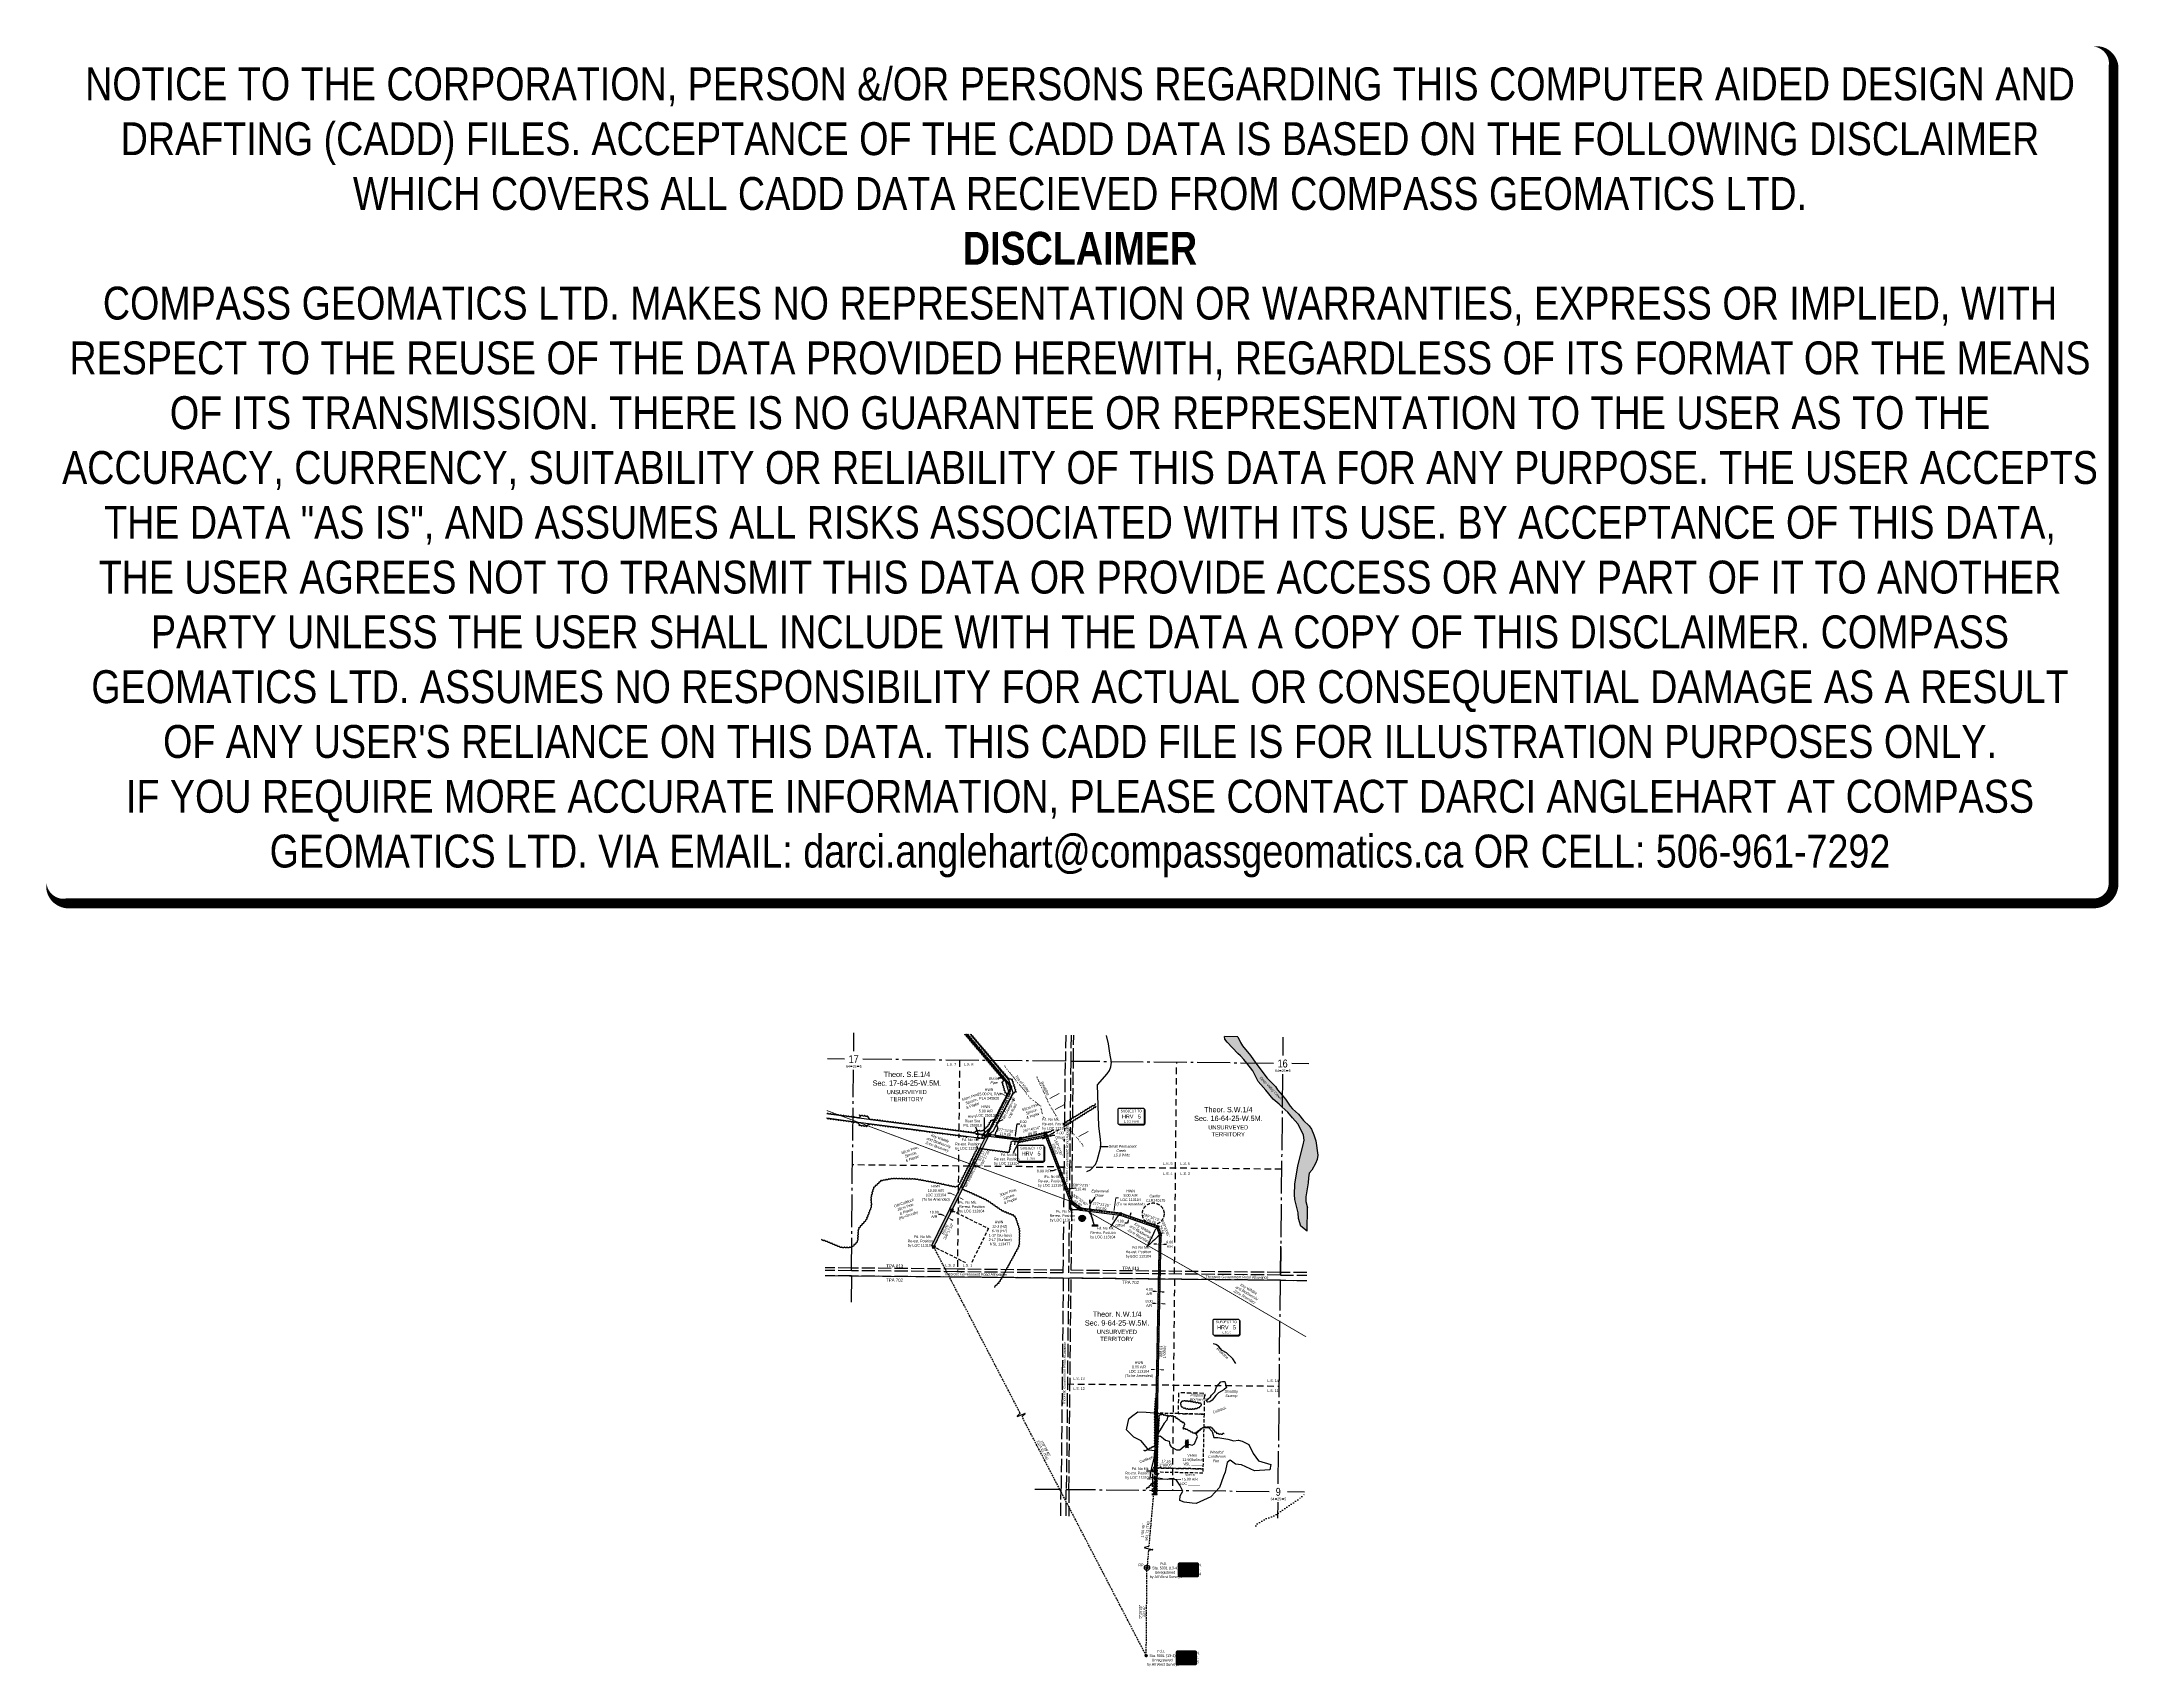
# Model space of a CAD drawing. Extents: x 448726 to 456623, y 6041318 to 6047496.
import ezdxf
from ezdxf.enums import TextEntityAlignment as Align

# ---------------------------------------------------------------- set-up
doc = ezdxf.new("R2010")
doc.units = 0
doc.header["$LTSCALE"] = 5
doc.header["$PDSIZE"] = 5
for name, pattern in [('0', [1, 1, 0]), ('CENTERLINEX3', [5, 2.5, -1, 0.5, -1]), ('DASHDOT2', [12.7, 6.35, -3.175, 0, -3.175]), ('foc-ACCESSROAD', [3.75, 2.5, -1.25]), ('foc-LSD', [8, 5, -3]), ('foc-QUARTERLINE', [33, 25, -3, 2, -3]), ('foc-SEISMIC', [20.5, 15, -1, 0.5, -1, 0.5, -1, 0.5, -1]), ('foc-TIELINE', [1.875, 1.25, -0.625]), ('foc-TOPO', [1, 0.2, -0.8]), ('foc-TOPO-ephemeral', [6.25, 3.125, -0.625, 0.625, -0.625, 0.625, -0.625]), ('foc-TRAV', [1.875, 1.25, -0.625]), ('foc-UNSURVEYED', [12.5, 10, -2.5]), ('foc-WHEELTRACKS', [2, 0.4, -1.6]), ('HIDDEN2', [4.7625, 3.175, -1.5875]), ('UG_PIPE', [1.875, 1.25, -0.625])]:
    doc.linetypes.add(name, pattern=pattern)
doc.layers.get('Defpoints').update_dxf_attribs({"color": 9})
for name, color, linetype in [('10', 1, 'Continuous'), ('35', 37, 'Continuous'), ('9', 3, 'Continuous'), ('AS-PIPE-UG', 44, 'UG_PIPE'), ('AS-PIPE-UG-T', 44, 'Continuous'), ('AS-ROADS', 254, 'Continuous'), ('AS-SEISMIC', 224, 'foc-SEISMIC'), ('AS-UNDERLAY-H', 141, 'Continuous'), ('AS-WILDLIFE', 131, 'DASHDOT2'), ('AS-WILDLIFE-BLOCK', 131, 'Continuous'), ('C-AR', 13, 'foc-ACCESSROAD'), ('C-SYMBOL', 7, 'Continuous'), ('C-WS', 13, 'foc-ACCESSROAD'), ('C-WS-S', 8, 'Continuous'), ('CG-NOTES', 7, 'Continuous'), ('CTW', 7, 'Continuous'), ('DETAIL-T', 7, 'Continuous'), ('F-AR', 190, 'foc-ACCESSROAD'), ('F-RW', 190, 'Continuous'), ('F-WS', 190, 'foc-ACCESSROAD'), ('L-BD', 7, 'Continuous'), ('L-BD1', 253, 'Continuous'), ('L-MON', 1, 'Continuous'), ('L-QSEC', 8, 'foc-QUARTERLINE'), ('L-ROAD-T', 7, 'Continuous'), ('L-SECLBL', 7, 'Continuous'), ('L-SECTION-LSD', 7, 'foc-LSD'), ('L-TIE', 7, 'foc-TIELINE'), ('L-UNS-T', 3, 'Continuous'), ('L-USEC', 7, 'foc-UNSURVEYED'), ('P-CROSSINGS', 250, 'Continuous'), ('P-PROPOSED', 10, 'Continuous'), ('P-PROPOSED-H', 21, 'Continuous'), ('P-TRAV', 4, 'foc-TRAV'), ('P-TXT', 4, 'Continuous'), ('T-BUSH', 110, '0'), ('T-BUSH-T', 110, 'Continuous'), ('T-CREEK-TEXT', 170, 'Continuous'), ('T-DRAW', 143, 'foc-TOPO-ephemeral'), ('T-EXISTING RTF', 220, 'HIDDEN2'), ('T-EXISTING RTF-T', 220, 'Continuous'), ('T-GENERAL', 48, 'foc-TOPO'), ('T-SLOPE', 48, 'Continuous'), ('T-WATER', 160, 'Continuous'), ('T-WATER-H', 133, 'Continuous'), ('T-WATER-P3', 160, 'foc-WHEELTRACKS'), ('T-WATER-T', 170, 'Continuous'), ('WETLAND', 143, 'Continuous'), ('WETLAND-T', 146, 'Continuous')]:
    doc.layers.add(name, color=color, linetype=linetype)
doc.layers.add('AS-TRAPPER BOUNDARY', color=7, linetype='CENTERLINEX3', true_color=0xb85c00, transparency=0.6)
doc.layers.add('AS-TRAPPER-T', color=7, linetype='Continuous', true_color=0xc26100)
for name, color, linetype, lineweight in [('C-AR-T', 13, 'Continuous', 9), ('C-WS-T', 13, 'Continuous', 9), ('F-AR-T', 190, 'Continuous', 9), ('F-RW-T', 190, 'Continuous', 9), ('F-WS-T', 190, 'Continuous', 9), ('T-TEXT', 48, 'Continuous', 18)]:
    doc.layers.add(name, color=color, linetype=linetype, lineweight=lineweight)
doc.layers.add('DISCLAIMER', color=7, linetype='Continuous', plot=False)
doc.styles.add('100L', font='ARIALN.TTF', dxfattribs={"height": 11})
doc.styles.add('175L', font='ARIALN.TTF', dxfattribs={"height": 20})
doc.styles.add('240', font='ARIALN.TTF', dxfattribs={"height": 30})
doc.styles.add('80', font='ARIALN.TTF', dxfattribs={"height": 10})
doc.styles.add('80CG', font='ARIALN.TTF', dxfattribs={"height": 10})
doc.styles.add('80L', font='ARIALN.TTF', dxfattribs={"height": 10})
doc.styles.add('Crossing', font='ARIALN.TTF', dxfattribs={"height": 10})
doc.styles.add('foc-LtypeFont', font='ARIALN.TTF', dxfattribs={"height": 7.35})
doc.styles.add('HRV', font='ARIALN.TTF', dxfattribs={"height": 3})
doc.styles.add('SIMPLEX', font='ARIALN.TTF')
doc.linetypes.add('foc-TOPO-flowdirection-NOLINE', pattern='A,0,[">",foc-LtypeFont,S=0.3,R=0,X=0,Y=-0.945],-20,[">",foc-LtypeFont,S=0.3,R=0,X=0,Y=-0.945],0', length=20)
doc.dimstyles.new('CG2011', dxfattribs={"dimscale": 5, "dimtxt": 9, "dimasz": 2, "dimexe": 0.2, "dimexo": 0.0625, "dimgap": 0.5, "dimtad": 0, "dimtih": 1, "dimtoh": 1, "dimzin": 0, "dimdsep": 46, "dimtxsty": '80CG', "dimcen": 0.1, "dimse1": 1, "dimse2": 1, "dimclrd": 256, "dimclrt": 256, "dimaunit": 1, "dimadec": 4, "dimazin": 0, "dimtfac": 0.06, "dimtofl": 0, "dimtmove": 0, "dimatfit": 1, "dimfxl": 0.2, "dimtolj": 1, "dimtzin": 0, "dimlwd": -1, "dimarcsym": 0})
doc.dimstyles.new('Compass 5 000', dxfattribs={"dimscale": 5, "dimtxt": 9, "dimasz": 2, "dimexe": 0.2, "dimexo": 0.0625, "dimgap": 0.5, "dimtad": 0, "dimtih": 1, "dimtoh": 1, "dimzin": 0, "dimdsep": 46, "dimtxsty": '80CG', "dimcen": 0.1, "dimse1": 1, "dimse2": 1, "dimclrd": 256, "dimclrt": 256, "dimaunit": 1, "dimadec": 4, "dimazin": 0, "dimtfac": 0.06, "dimtofl": 0, "dimtmove": 0, "dimatfit": 1, "dimfxl": 0.2, "dimtolj": 1, "dimtzin": 0, "dimlwd": -1, "dimarcsym": 0})

# ---------------------------------------------------------------- blocks, each defined once
blk = doc.blocks.new('L-SECLBL')
at = {"layer": '9', "color": 7}
for p, q in [((-5.1, -27.8), (-12.3, -27.8)), ((20.7, -27.8), (13.5, -27.8))]:
    blk.add_line(p, q, dxfattribs=at)
at = {"layer": '10', "color": 2, "style": 'SIMPLEX'}
blk.add_attdef('SEC', text='', height=30, dxfattribs=at).set_placement((0, 0), align=Align.MIDDLE)
at = {"layer": '10', "color": 5, "style": '80L'}
blk.add_attdef('TWP', text='', height=9.5, dxfattribs=at).set_placement((-14.4, -27.4), align=Align.MIDDLE_RIGHT)
blk.add_attdef('RGE', text='', height=9.5, dxfattribs=at).set_placement((3.6, -27.4), align=Align.MIDDLE_CENTER)
blk.add_attdef('MER', text='', height=9.5, dxfattribs=at).set_placement((23.2, -27.4), align=Align.MIDDLE_LEFT)
blk = doc.blocks.new('*D366')
at = {"layer": 'Defpoints', "color": 0, "transparency": 16777216}
for p in [(452966.9, 6042543), (452974.9, 6042542.8), (452965.2, 6042446.3)]:
    blk.add_point(p, dxfattribs=at)
at = {"layer": 'F-AR-T', "transparency": 16777216}
for p, q in [((452955.2, 6042446.5), (452945.2, 6042446.7)), ((452983.2, 6042446), (452993.2, 6042445.8))]:
    blk.add_line(p, q, dxfattribs=at)
for points in [[(452955.2, 6042448.1), (452955.1, 6042444.8), (452965.2, 6042446.3)], [(452983.2, 6042447.6), (452983.1, 6042444.3), (452973.2, 6042446.1)]]:
    blk.add_solid(points, dxfattribs=at)
at = {"layer": 'F-AR-T', "transparency": 16777216, "insert": (452898.8, 6042446.7), "char_height": 10, "attachment_point": 5, "style": '80CG'}
blk.add_mtext('\\A1;HWN\\P8.00 A/R\\PLOC 113104\\P(To be Amended)', dxfattribs=at)
blk = doc.blocks.new('HRV_Box')
blk.add_lwpolyline([(-44.3, 30.3), (45.4, 30.3, -0.414214), (50.4, 25.3), (50.4, -26.8, -0.414214), (45.4, -31.8), (-44.3, -31.8, -0.414214), (-49.3, -26.8), (-49.3, 25.3, -0.414214)], format="xyb", close=True)
at = {"const_width": 5, "flags": 128}
blk.add_lwpolyline([(-44.3, -34.3), (45.4, -34.3, 0.414214), (52.9, -26.8), (52.9, 25.3)], format="xyb", dxfattribs=at)
at = {"layer": 'CTW', "color": 5, "style": '80L'}
blk.add_text('SUBJECT TO', height=9.5, dxfattribs=at).set_placement((1, 11.8), align=Align.BOTTOM_CENTER)
at = {"layer": 'CTW', "color": 3, "style": 'HRV'}
blk.add_text('HRV', height=15, dxfattribs=at).set_placement((-12.4, -1.5), align=Align.MIDDLE_CENTER)
blk.add_attdef('0', text='', height=15, dxfattribs=at).set_placement((31.5, -1.5), align=Align.MIDDLE_CENTER)
at = {"layer": 'CTW', "color": 7, "style": '80L'}
blk.add_attdef('(N.W.1/4 00)', text='', height=7.12, dxfattribs=at).set_placement((1, -25.7), align=Align.BOTTOM_CENTER)
blk = doc.blocks.new('*D401')
at = {"layer": 'C-AR-T', "transparency": 16777216}
for p, q in [((452939.8, 6042030.4), (452929.8, 6042030.6)), ((452974.7, 6042029.8), (453057.6, 6042028.4))]:
    blk.add_line(p, q, dxfattribs=at)
for points in [[(452939.8, 6042032.1), (452939.7, 6042028.7), (452949.8, 6042030.2)], [(452974.8, 6042031.5), (452974.7, 6042028.1), (452964.7, 6042030)]]:
    blk.add_solid(points, dxfattribs=at)
at = {"layer": 'Defpoints', "color": 0, "transparency": 16777216}
for p in [(452949.7, 6042025.1), (452949.8, 6042030.2), (452964.7, 6042024.9)]:
    blk.add_point(p, dxfattribs=at)
at = {"layer": 'C-AR-T', "transparency": 16777216, "insert": (453092.2, 6042028.4), "char_height": 10, "attachment_point": 5, "style": '80CG'}
blk.add_mtext('\\A1;Veren\\P15.00 A/R\\PLOC ______', dxfattribs=at)
blk = doc.blocks.new('*U427')
h = blk.add_hatch(color=254)
edge = h.paths.add_edge_path()
edge.add_line((-34, -28.5), (34, -28.5))
edge.add_arc((34, -22.5), 6, 270, 360)
edge.add_line((40, -22.5), (40, 21))
edge.add_arc((34, 21), 6, 0, 90)
edge.add_line((34, 27), (-34, 27))
edge.add_arc((-34, 21), 6, 90, 180)
edge.add_line((-40, 21), (-40, -22.5))
edge.add_arc((-34, -22.5), 6, 180, 270)
at = {"color": 1, "flags": 128}
blk.add_lwpolyline([(-34, -28.5, 3, 3, 0), (34, -28.5, 3, 3, 0.414214), (40, -22.5, 3, 3, 0), (40, 21, 3, 0, 0.414214), (34, 27, 0, 0, 0), (-34, 27, 0, 0, 0.414214), (-40, 21, 0, 0, 0), (-40, -22.5, 0, 3, 0.414214)], format="xyseb", close=True, dxfattribs=at)
blk.add_lwpolyline([(0, -21, 0, 10, 0), (0, 0, 5, 5, 0)], format="xyseb", dxfattribs=at)
at = {"color": 1, "style": '80'}
blk.add_attdef('ENTER_TEXT_001', (-36, -5), '', height=10, dxfattribs=at)
blk = doc.blocks.new('*D450')
at = {"layer": 'Defpoints', "color": 0, "transparency": 16777216}
for p in [(452212.5, 6043102.5), (452219.6, 6043139.4), (452228.6, 6043135)]:
    blk.add_point(p, dxfattribs=at)
at = {"layer": 'F-AR-T', "transparency": 16777216}
for p, q in [((452182.6, 6043117.4), (452172.6, 6043117.4)), ((452194.6, 6043111.4), (452182.6, 6043117.4)), ((452221.5, 6043098.1), (452230.5, 6043093.7))]:
    blk.add_line(p, q, dxfattribs=at)
for points in [[(452195.3, 6043112.9), (452193.9, 6043109.9), (452203.6, 6043107)], [(452222.2, 6043099.6), (452220.8, 6043096.6), (452212.5, 6043102.5)]]:
    blk.add_solid(points, dxfattribs=at)
at = {"layer": 'F-AR-T', "transparency": 16777216, "insert": (452126.2, 6043117.4), "char_height": 10, "attachment_point": 5, "style": '80CG'}
blk.add_mtext('\\A1;HWN\\P10.00 A/R\\PLOC 113104\\P(To be Amended)', dxfattribs=at)
blk = doc.blocks.new('*D451')
at = {"layer": 'Defpoints', "color": 0, "transparency": 16777216}
for p in [(452396, 6043485.5), (452380.8, 6043455.7), (452394.2, 6043448.9)]:
    blk.add_point(p, dxfattribs=at)
at = {"layer": 'F-RW-T', "transparency": 16777216}
for p, q in [((452378.1, 6043494.6), (452368.1, 6043494.6)), ((452387, 6043490), (452378.1, 6043494.6)), ((452418.2, 6043474.2), (452427.2, 6043469.6))]:
    blk.add_line(p, q, dxfattribs=at)
for points in [[(452387.8, 6043491.5), (452386.3, 6043488.6), (452396, 6043485.5)], [(452419, 6043475.7), (452417.5, 6043472.7), (452409.3, 6043478.7)]]:
    blk.add_solid(points, dxfattribs=at)
at = {"layer": 'F-RW-T', "transparency": 16777216, "insert": (452329, 6043494.6), "char_height": 10, "attachment_point": 5, "style": '80CG'}
blk.add_mtext('\\A1;HWN\\P15.00 P/L R/W\\PPLA 240920', dxfattribs=at)
blk = doc.blocks.new('TEMP')
h = blk.add_hatch(color=255)
h.dxf.hatch_style = 1
h.paths.add_polyline_path([(0, 0.3), (-0.7, 1.2), (-0.7, 0.7), (-1.2, 0.7), (-0.3, 0), (-1.2, -0.7), (-0.7, -0.7), (-0.7, -1.2), (0, -0.3), (0.7, -1.2), (0.7, -0.7), (1.2, -0.7), (0.3, 0), (1.2, 0.7), (0.7, 0.7), (0.7, 1.2)])
h.paths.add_polyline_path([(0.6, 0.8), (0.6, 0.6), (0.8, 0.6), (0.1, 0), (0.8, -0.6), (0.6, -0.6), (0.6, -0.8), (0, -0.1), (-0.6, -0.8), (-0.6, -0.6), (-0.8, -0.6), (-0.1, 0), (-0.8, 0.6), (-0.6, 0.6), (-0.6, 0.8), (0, 0.1)], flags=16)
h = blk.add_hatch(color=1)
h.dxf.hatch_style = 1
h.paths.add_polyline_path([(0, 0.1), (-0.6, 0.8), (-0.6, 0.6), (-0.8, 0.6), (-0.1, 0), (-0.8, -0.6), (-0.6, -0.6), (-0.6, -0.8), (0, -0.1), (0.6, -0.8), (0.6, -0.6), (0.8, -0.6), (0.1, 0), (0.8, 0.6), (0.6, 0.6), (0.6, 0.8)])
at = {"color": 1}
for p, q in [((-0.1, 0), (0.1, 0)), ((0, 0.1), (0, -0.1))]:
    blk.add_line(p, q, dxfattribs=at)
at = {"color": 255, "flags": 128}
blk.add_lwpolyline([(-0.3, 0), (-1.2, 0.7), (-0.7, 0.7), (-0.7, 1.2), (0, 0.3), (0.7, 1.2), (0.7, 0.7), (1.2, 0.7), (0.3, 0), (1.2, -0.7), (0.7, -0.7), (0.7, -1.2), (0, -0.3), (-0.7, -1.2), (-0.7, -0.7), (-1.2, -0.7)], close=True, dxfattribs=at)
at = {"color": 1, "flags": 128}
blk.add_lwpolyline([(-0.1, 0), (-0.8, 0.6), (-0.6, 0.6), (-0.6, 0.8), (0, 0.1), (0.6, 0.8), (0.6, 0.6), (0.8, 0.6), (0.1, 0), (0.8, -0.6), (0.6, -0.6), (0.6, -0.8), (0, -0.1), (-0.6, -0.8), (-0.6, -0.6), (-0.8, -0.6)], close=True, dxfattribs=at)
blk = doc.blocks.new('WC2')
at = {"layer": 'L-MON'}
h = blk.add_hatch(color=255, dxfattribs=at)
h.dxf.hatch_style = 1
edge = h.paths.add_edge_path()
edge.add_arc((0, 0), 0.9, 0, 360)
at = {"layer": 'L-MON', "color": 14, "flags": 128}
for points in [[(-0.6, 0.5), (-1.2, 1.1)], [(0.5, 0.6), (1.1, 1.2)], [(-1.2, -1.2), (-0.6, -0.6)], [(1.2, -1.2), (0.6, -0.6)]]:
    blk.add_lwpolyline(points, dxfattribs=at)
at = {"layer": 'L-MON', "color": 14}
for radius in [0.8, 0.373]:
    blk.add_circle((0, 0), radius, dxfattribs=at)
blk = doc.blocks.new('*D454')
at = {"layer": 'Defpoints', "color": 0, "transparency": 16777216}
for p in [(452799.7, 6043037.1), (452800.8, 6043045.1), (452803.3, 6043044.7)]:
    blk.add_point(p, dxfattribs=at)
at = {"layer": 'F-AR-T', "transparency": 16777216}
for p, q in [((452804.6, 6043054.7), (452810.3, 6043099.1)), ((452810.3, 6043099.1), (452820.3, 6043099.1)), ((452801, 6043026.9), (452799.7, 6043017))]:
    blk.add_line(p, q, dxfattribs=at)
for points in [[(452799.3, 6043027.1), (452802.6, 6043026.7), (452802.3, 6043036.8)], [(452802.9, 6043054.9), (452806.2, 6043054.4), (452803.3, 6043044.7)]]:
    blk.add_solid(points, dxfattribs=at)
at = {"layer": 'F-AR-T', "transparency": 16777216, "insert": (452866.7, 6043099.1), "char_height": 10, "attachment_point": 5, "style": '80CG'}
blk.add_mtext('\\A1;HWN\\P8.00 A/R\\PLOC 113104\\P(To be Amended)', dxfattribs=at)
blk = doc.blocks.new('*D455')
at = {"layer": 'Defpoints', "color": 0, "transparency": 16777216}
for p in [(452850.6, 6043025.4), (452851.9, 6043029.2), (452861.4, 6043021.6)]:
    blk.add_point(p, dxfattribs=at)
at = {"layer": 'P-TXT', "transparency": 16777216}
for p, q in [((452858.1, 6043012.2), (452854.8, 6043002.7)), ((452866, 6043034.8), (452869.4, 6043044.3)), ((452854.8, 6043002.7), (452844.8, 6043002.7))]:
    blk.add_line(p, q, dxfattribs=at)
for points in [[(452856.6, 6043012.7), (452859.7, 6043011.6), (452861.4, 6043021.6)], [(452864.5, 6043035.4), (452867.6, 6043034.3), (452862.7, 6043025.4)]]:
    blk.add_solid(points, dxfattribs=at)
at = {"layer": 'P-TXT', "transparency": 16777216, "insert": (452827.4, 6043002.7), "char_height": 10, "attachment_point": 5, "style": '80CG'}
blk.add_mtext('\\A1;4.00\\POffset', dxfattribs=at)
blk = doc.blocks.new('*D456')
at = {"layer": 'Defpoints', "color": 0, "transparency": 16777216}
for p in [(452975.1, 6042936.1), (452983.1, 6042935.9), (452982.8, 6042923.2)]:
    blk.add_point(p, dxfattribs=at)
at = {"layer": 'P-TXT', "transparency": 16777216}
for p, q in [((452964.8, 6042923.5), (452954.8, 6042923.7)), ((452992.8, 6042923), (453002.8, 6042922.8))]:
    blk.add_line(p, q, dxfattribs=at)
for points in [[(452964.8, 6042925.2), (452964.8, 6042921.9), (452974.8, 6042923.3)], [(452992.8, 6042924.6), (452992.8, 6042921.3), (452982.8, 6042923.2)]]:
    blk.add_solid(points, dxfattribs=at)
at = {"layer": 'P-TXT', "transparency": 16777216, "insert": (453015.9, 6042922.8), "char_height": 10, "attachment_point": 5, "style": '80CG'}
blk.add_mtext('\\A1;8.00\\PA/R', dxfattribs=at)
blk = doc.blocks.new('*D457')
at = {"layer": 'Defpoints', "color": 0, "transparency": 16777216}
for p in [(452590.4, 6043209.1), (452590.9, 6043207.8), (452598.3, 6043210.6)]:
    blk.add_point(p, dxfattribs=at)
at = {"layer": 'P-TXT', "transparency": 16777216}
for p, q in [((452571.5, 6043201.9), (452561.5, 6043201.9)), ((452581, 6043205.5), (452571.5, 6043201.9)), ((452607.2, 6043215.4), (452616.6, 6043219))]:
    blk.add_line(p, q, dxfattribs=at)
for points in [[(452580.4, 6043207.1), (452581.6, 6043204), (452590.4, 6043209.1)], [(452606.6, 6043217), (452607.8, 6043213.9), (452597.9, 6043211.9)]]:
    blk.add_solid(points, dxfattribs=at)
at = {"layer": 'P-TXT', "transparency": 16777216, "insert": (452537, 6043201.9), "char_height": 10, "attachment_point": 5, "style": '80CG'}
blk.add_mtext('\\A1;8.00 A/R', dxfattribs=at)
blk = doc.blocks.new('*D458')
at = {"layer": 'P-TXT', "transparency": 16777216}
for p, q in [((452539.7, 6043326.1), (452530.3, 6043322.5)), ((452562.1, 6043334.6), (452571.5, 6043338.1)), ((452571.5, 6043338.1), (452581.5, 6043338.1))]:
    blk.add_line(p, q, dxfattribs=at)
for points in [[(452539.1, 6043327.6), (452540.3, 6043324.5), (452549, 6043329.6)], [(452561.5, 6043336.1), (452562.7, 6043333), (452552.8, 6043331)]]:
    blk.add_solid(points, dxfattribs=at)
at = {"layer": 'P-TXT', "transparency": 16777216, "insert": (452598.9, 6043338.1), "char_height": 10, "attachment_point": 5, "style": '80CG', "bg_fill": 3, "box_fill_scale": 1.1, "bg_fill_color": 256, "bg_fill_true_color": 13158600, "bg_fill_transparency": 0}
blk.add_mtext('\\A1;4.00\\POffset', dxfattribs=at)
at = {"layer": 'Defpoints', "color": 0, "transparency": 16777216}
for p in [(452551, 6043324.5), (452552.8, 6043331), (452554.7, 6043325.9)]:
    blk.add_point(p, dxfattribs=at)
blk = doc.blocks.new('*D459')
at = {"layer": 'Defpoints', "color": 0, "transparency": 16777216}
for p in [(452164.5, 6043027.8), (452165.1, 6043029.1), (452174.1, 6043024.7)]:
    blk.add_point(p, dxfattribs=at)
at = {"layer": 'P-TXT', "transparency": 16777216}
for p, q in [((452146.5, 6043036.7), (452136.5, 6043036.7)), ((452155.5, 6043032.3), (452146.5, 6043036.7)), ((452182.4, 6043019), (452191.4, 6043014.5))]:
    blk.add_line(p, q, dxfattribs=at)
for points in [[(452156.2, 6043033.8), (452154.8, 6043030.8), (452164.5, 6043027.8)], [(452183.1, 6043020.5), (452181.7, 6043017.5), (452173.4, 6043023.4)]]:
    blk.add_solid(points, dxfattribs=at)
at = {"layer": 'P-TXT', "transparency": 16777216, "insert": (452120.6, 6043036.7), "char_height": 10, "attachment_point": 5, "style": '80CG'}
blk.add_mtext('\\A1;10.00\\PA/R', dxfattribs=at)
blk = doc.blocks.new('*D460')
at = {"layer": 'Defpoints', "color": 0, "transparency": 16777216}
for p in [(452971.2, 6042743.6), (452971.2, 6042742.8), (452975.1, 6042743.5)]:
    blk.add_point(p, dxfattribs=at)
at = {"layer": 'P-TXT', "transparency": 16777216}
for p, q in [((452961.2, 6042743), (452951.2, 6042743.2)), ((452985.1, 6042742.5), (452995.1, 6042742.3))]:
    blk.add_line(p, q, dxfattribs=at)
for points in [[(452961.2, 6042744.7), (452961.1, 6042741.3), (452971.2, 6042742.8)], [(452985.2, 6042744.2), (452985.1, 6042740.9), (452975.1, 6042742.7)]]:
    blk.add_solid(points, dxfattribs=at)
at = {"layer": 'P-TXT', "transparency": 16777216, "insert": (452937.9, 6042743.2), "char_height": 10, "attachment_point": 5, "style": '80CG'}
blk.add_mtext('\\A1;4.00\\PA/R', dxfattribs=at)
blk = doc.blocks.new('*D461')
at = {"layer": 'Defpoints', "color": 0, "transparency": 16777216}
for p in [(452970.2, 6042697.6), (452970.2, 6042696.8), (452978.2, 6042696.7)]:
    blk.add_point(p, dxfattribs=at)
at = {"layer": 'P-TXT', "transparency": 16777216}
for p, q in [((452960.2, 6042697.8), (452950.2, 6042698)), ((452988.2, 6042697.2), (452998.2, 6042697))]:
    blk.add_line(p, q, dxfattribs=at)
for points in [[(452960.3, 6042699.4), (452960.2, 6042696.1), (452970.2, 6042697.6)], [(452988.3, 6042698.9), (452988.2, 6042695.5), (452978.2, 6042697.4)]]:
    blk.add_solid(points, dxfattribs=at)
at = {"layer": 'P-TXT', "transparency": 16777216, "insert": (452937.1, 6042698), "char_height": 10, "attachment_point": 5, "style": '80CG'}
blk.add_mtext('\\A1;8.00\\PA/R', dxfattribs=at)
blk = doc.blocks.new('fdia')
at = {"color": 255, "const_width": 1}
blk.add_lwpolyline([(-0.5, 0, 1), (0.5, 0, 1)], format="xyb", close=True, dxfattribs=at)
blk = doc.blocks.new('Fdiaa')
blk.add_blockref('fdia', (0, 0))
blk = doc.blocks.new('fdib')
at = {"color": 1, "const_width": 1.6}
blk.add_lwpolyline([(-0.4, 0, 1), (0.4, 0, 1)], format="xyb", close=True, dxfattribs=at)
at = {"color": 1}
blk.add_circle((0, 0), 0.8, dxfattribs=at)
blk = doc.blocks.new('Fdibb')
blk.add_blockref('fdib', (0, 0))
blk = doc.blocks.new('fdicc')
for name in ['Fdibb', 'Fdiaa']:
    blk.add_blockref(name, (0, 0))
blk = doc.blocks.new('FDI')
blk.add_blockref('fdicc', (0, 0))
blk = doc.blocks.new('RP')
at = {"layer": '35', "color": 3}
blk.add_circle((0, 0), 10, dxfattribs=at)
at = {"layer": '35', "color": 3, "style": '80'}
blk.add_attdef('RP_001', (-32.4, 5.8), '', height=10, dxfattribs=at)
blk = doc.blocks.new('linebrk')
blk.add_lwpolyline([(0, 0.0017, -0.346152), (-0.0002, 0.0015), (-0.0031, 0.0006, 0.772575), (-0.0031, 0.0004), (0.0031, -0.0004, -0.772575), (0.0031, -0.0006), (0.0002, -0.0015, 0.346152), (0, -0.0017)], format="xyb")
blk = doc.blocks.new('*D465')
at = {"layer": 'Defpoints', "color": 0, "transparency": 16777216}
for p in [(452419.8, 6043322.1), (452420.5, 6043328), (452428.2, 6043327)]:
    blk.add_point(p, dxfattribs=at)
at = {"layer": 'P-TXT', "transparency": 16777216}
for p, q in [((452429.5, 6043336.9), (452435.2, 6043380.6)), ((452435.2, 6043380.6), (452445.2, 6043380.6)), ((452426.2, 6043311.2), (452424.9, 6043301.2))]:
    blk.add_line(p, q, dxfattribs=at)
for points in [[(452424.5, 6043311.4), (452427.8, 6043310.9), (452427.5, 6043321.1)], [(452427.9, 6043337.2), (452431.2, 6043336.7), (452428.2, 6043327)]]:
    blk.add_solid(points, dxfattribs=at)
at = {"layer": 'P-TXT', "transparency": 16777216, "insert": (452458.4, 6043380.6), "char_height": 10, "attachment_point": 5, "style": '80CG'}
blk.add_mtext('\\A1;6.00\\PA/R', dxfattribs=at)
blk = doc.blocks.new('xing2')
h = blk.add_hatch(color=50)
h.dxf.hatch_style = 1
edge = h.paths.add_edge_path()
edge.add_ellipse((0, 0), major_axis=(-12.5, 0), ratio=0.816297, start_angle=0, end_angle=360)
h = blk.add_hatch(color=250)
h.dxf.hatch_style = 1
edge = h.paths.add_edge_path()
edge.add_ellipse((0, -2), major_axis=(-12.5, 0), ratio=0.816297, start_angle=0, end_angle=180)
edge.add_line((12.5, -2), (12.5, 0))
edge.add_ellipse((0, 0), major_axis=(-12.5, 0), ratio=0.816297, start_angle=0, end_angle=180, ccw=False)
edge.add_line((-12.5, 0), (-12.5, -2))
at = {"color": 250}
blk.add_ellipse((0, 0), major_axis=(-12.5, 0), ratio=0.816297, dxfattribs=at)
blk.add_ellipse((0, -2), major_axis=(-12.5, 0), ratio=0.816297, start_param=0, end_param=3.141593, dxfattribs=at)
at = {"color": 250, "style": 'Crossing'}
blk.add_attdef('CROSSING', text='', height=9, dxfattribs=at).set_placement((0.1, 0), align=Align.MIDDLE_CENTER)
at = {"color": 250, "style": 'Crossing', "flags": 1}
for tag, p in [('DESCRIPTION', (0.1, -25.8)), ('LOCATION', (0.1, -39.3)), ('DWG_REF', (0.1, -52.8)), ('OWNER', (0.1, -12.5))]:
    blk.add_attdef(tag, text='', height=9, dxfattribs=at).set_placement(p, align=Align.MIDDLE_CENTER)
blk = doc.blocks.new('Disclaimer_Legal')
at = {"layer": 'DISCLAIMER', "color": 254, "flags": 128}
blk.add_lwpolyline([(-3612.9, -1104.6, 37.5, 37.5, 0), (4096.1, -1104.6, 37.5, 37.5, 0.414214), (4171.1, -1029.6, 37.5, 37.5, 0), (4171.1, 2078.7, 37.5, 0, 0.414214), (4096.1, 2153.7, 0, 0, 0), (-3612.9, 2153.7, 0, 0, 0.414214), (-3687.9, 2078.7, 0, 0, 0), (-3687.9, -1029.6, 0, 37.5, 0.414214)], format="xyseb", close=True, dxfattribs=at)
at = {"layer": 'DISCLAIMER', "color": 254, "insert": (241.6, 533.9), "char_height": 125, "width": 7717.568, "attachment_point": 5, "style": '80'}
blk.add_mtext('NOTICE TO THE CORPORATION, PERSON &/OR PERSONS REGARDING THIS COMPUTER AIDED DESIGN AND DRAFTING (CADD) FILES. ACCEPTANCE OF THE CADD DATA IS BASED ON THE FOLLOWING DISCLAIMER WHICH COVERS ALL CADD DATA RECIEVED FROM COMPASS GEOMATICS LTD.\\P{\\fArial Narrow|b1|i0|c0|p34;DISCLAIMER}\\PCOMPASS GEOMATICS LTD. MAKES NO REPRESENTATION OR WARRANTIES, EXPRESS OR IMPLIED, WITH RESPECT TO THE REUSE OF THE DATA PROVIDED HEREWITH, REGARDLESS OF ITS FORMAT OR THE MEANS OF ITS TRANSMISSION. THERE IS NO GUARANTEE OR REPRESENTATION TO THE USER AS TO THE ACCURACY, CURRENCY, SUITABILITY OR RELIABILITY OF THIS DATA FOR ANY PURPOSE. THE USER ACCEPTS THE DATA "AS IS", AND ASSUMES ALL RISKS ASSOCIATED WITH ITS USE. BY ACCEPTANCE OF THIS DATA, THE USER AGREES NOT TO TRANSMIT THIS DATA OR PROVIDE ACCESS OR ANY PART OF IT TO ANOTHER PARTY UNLESS THE USER SHALL INCLUDE WITH THE DATA A COPY OF THIS DISCLAIMER. COMPASS GEOMATICS LTD. ASSUMES NO RESPONSIBILITY FOR ACTUAL OR CONSEQUENTIAL DAMAGE AS A RESULT OF ANY USER\'S RELIANCE ON THIS DATA. THIS CADD FILE IS FOR ILLUSTRATION PURPOSES ONLY.\\PIF YOU REQUIRE MORE ACCURATE INFORMATION, PLEASE CONTACT DARCI ANGLEHART AT COMPASS GEOMATICS LTD. VIA EMAIL: darci.anglehart@compassgeomatics.ca OR CELL: 506-961-7292', dxfattribs=at)

msp = doc.modelspace()

# ---------------------------------------------------------------- hatches: boundary and pattern name
at = {"layer": 'AS-UNDERLAY-H'}
h = msp.add_hatch(color=256, dxfattribs=at)
h.dxf.hatch_style = 1
h.paths.add_polyline_path([(452722.537, 6042997.151), (452741.336, 6042997.151), (452741.336, 6042971.417), (452722.537, 6042971.417)])
at = {"layer": 'P-PROPOSED-H'}
h = msp.add_hatch(color=256, dxfattribs=at)
h.dxf.hatch_style = 1
h.paths.add_polyline_path([(452965.622, 6042072.461), (452983.559, 6042961.104), (452972.308, 6042991.309), (452829.068, 6043041.406), (452678.096, 6043060.919), (452645.618, 6043084.997), (452605.412, 6043191.968), (452552.372, 6043332.083), (452547.214, 6043345.707), (452448.68, 6043324.362), (452319.344, 6043341.197), (452313.839, 6043330.056), (452295.115, 6043292.171), (452178.42, 6043056.048), (452134.133, 6042966.416), (452109.775, 6042917.119), (452118.738, 6042912.69), (452143.096, 6042961.988), (452187.382, 6043051.619), (452304.078, 6043287.742), (452322.801, 6043325.627), (452327.013, 6043334.149), (452448.935, 6043318.28), (452541.458, 6043338.323), (452544.892, 6043329.251), (452597.928, 6043189.145), (452638.961, 6043079.976), (452675.005, 6043053.254), (452827.215, 6043033.581), (452966.123, 6042984.999), (452975.532, 6042959.741), (452957.626, 6042072.622)])
at = {"layer": 'T-WATER-H'}
h = msp.add_hatch(color=256, dxfattribs=at)
h.dxf.hatch_style = 1
h.paths.add_polyline_path([(453538.301, 6042972.268), (453513.716, 6042992.327), (453504.861, 6043020.866), (453503.65, 6043041.969), (453491.92, 6043092.881), (453490.617, 6043112.781), (453491.937, 6043151.609), (453502.371, 6043220.756), (453523.254, 6043301.348), (453526.216, 6043318.901), (453524.156, 6043337.822), (453510.783, 6043366.713), (453503.314, 6043381.229), (453483.079, 6043404.12), (453464.311, 6043425.481), (453443.219, 6043444.551), (453431.667, 6043456.329), (453409.196, 6043474.895), (453381.635, 6043508.818), (453361.439, 6043529.966), (453352.54, 6043541.743), (453331.588, 6043582.506), (453308.962, 6043611.768), (453296.889, 6043625.901), (453285.344, 6043639.417), (453274.591, 6043648.624), (453234.253, 6043691.1), (453225.486, 6043702.458), (453223.378, 6043712.59), (453275.094, 6043712.069), (453284.965, 6043690.329), (453292.564, 6043677.737), (453323.018, 6043641.126), (453343.605, 6043611.42), (453386.556, 6043554.644), (453417.251, 6043522.542), (453425.674, 6043510.574), (453443.675, 6043490.264), (453456.29, 6043474.63), (453473.374, 6043448.537), (453482.854, 6043437.497), (453504.887, 6043417.298), (453524.725, 6043393.8), (453545.503, 6043373.389), (453554.35, 6043361.311), (453563.203, 6043339.699), (453571.321, 6043316.661), (453578.524, 6043262.027), (453575.916, 6043244.725), (453570.351, 6043230.228), (453555.531, 6043204.558), (453546.446, 6043193.691), (453543.007, 6043176.067), (453542.382, 6043156.415), (453533.442, 6043103.577), (453532.787, 6043085.066), (453539.208, 6043060.979)])

# ---------------------------------------------------------------- linework, layer by layer
at = {"layer": 'AS-ROADS', "const_width": 7.996, "flags": 128}
msp.add_lwpolyline([(452241.937, 6043722.476), (452412.723, 6043522.59), (452412.681, 6043518.995), (452321.779, 6043341.173)], dxfattribs=at)
at = {"layer": 'AS-SEISMIC', "flags": 128}
msp.add_lwpolyline([(452966.17, 6042334.251), (452963.664, 6042285.877), (452963.324, 6042153.256), (452960.471, 6041969.099)], dxfattribs=at)
at = {"layer": 'AS-UNDERLAY-H'}
msp.add_lwpolyline([(452722.537, 6042997.151), (452741.336, 6042997.151), (452741.336, 6042971.417), (452722.537, 6042971.417)], close=True, dxfattribs=at)
at = {"layer": 'AS-WILDLIFE', "const_width": 2.998, "flags": 128}
msp.add_lwpolyline([(453534.199, 6042571.031), (453220.897, 6042754.088), (452632.179, 6043088.587), (451711.847, 6043431.607)], dxfattribs=at)
at = {"layer": 'C-AR', "flags": 128}
msp.add_lwpolyline([(452963.741, 6041969.056), (452964.951, 6042042.484), (452980.187, 6042057.173), (453142.772, 6042053.905), (453143.073, 6042068.894), (452950.455, 6042072.766), (452948.75, 6041969.253)], dxfattribs=at)
at = {"layer": 'C-WS', "flags": 128}
msp.add_lwpolyline([(452969.684, 6042280.616), (452965.499, 6042072.464), (453143.073, 6042068.894), (453147.258, 6042277.047)], close=True, dxfattribs=at)
at = {"layer": 'F-AR'}
msp.add_lwpolyline([(452318.434, 6043339.354), (452316.086, 6043334.622), (452310.192, 6043335.401), (452302.228, 6043336.453), (452302.883, 6043341.399), (452316.427, 6043339.616), (452318.434, 6043339.354)], close=True, dxfattribs=at)
msp.add_lwpolyline([(452963.862, 6041969.054), (452965.382, 6042060.564), (452965.622, 6042072.461), (452957.626, 6042072.622), (452957.386, 6042060.711), (452955.864, 6041969.16)], dxfattribs=at)
at = {"layer": 'F-WS'}
for points in [[(452301.291, 6043329.381), (452300.912, 6043326.528), (452297.702, 6043326.952), (452296.719, 6043327.084), (452286.038, 6043328.488), (452288.004, 6043343.358), (452294.02, 6043342.567), (452302.883, 6043341.399), (452302.228, 6043336.453), (452301.291, 6043329.381)], [(452326.382, 6042982.997), (452257.705, 6042844.029), (452118.738, 6042912.69), (452118.738, 6042912.69), (452187.404, 6043051.662), (452326.382, 6042982.997)]]:
    msp.add_lwpolyline(points, close=True, dxfattribs=at)
msp.add_circle((452953.03, 6043039), 41.138, dxfattribs=at)
at = {"layer": 'L-QSEC', "flags": 128}
for points in [[(451814.177, 6043656.817), (451814.915, 6043726.778)], [(453445.892, 6043710.348), (453445.177, 6043640.388)], [(451779.289, 6043627.183), (451713.916, 6043627.843)], [(451805.368, 6042822.484), (451813.438, 6043586.857)], [(452619.313, 6043618.706), (451848.532, 6043626.484)], [(453410.299, 6043610.752), (452639.421, 6043618.503)], [(453444.461, 6043570.427), (453436.648, 6042806.107)], [(453544.815, 6043609.399), (453479.542, 6043610.056)], [(453436.648, 6042806.107), (453437.772, 6042916.101)], [(451805.156, 6042802.381), (451804.1, 6042702.432)], [(453428.527, 6042011.679), (453436.442, 6042785.998)], [(452602.388, 6041989.979), (452502.444, 6041990.986)], [(453393.648, 6041982.043), (452622.497, 6041989.778)], [(453528.164, 6041980.693), (453462.892, 6041981.348)], [(453427.198, 6041881.752), (453427.811, 6041941.719)]]:
    msp.add_lwpolyline(points, dxfattribs=at)
at = {"layer": 'L-SECTION-LSD', "flags": 128}
for points in [[(452216.586, 6043622.77), (452208.165, 6042818.421)], [(453033.853, 6042810.152), (453042.146, 6043614.454)], [(452615.133, 6043216.544), (451809.614, 6043224.659)], [(453440.759, 6043208.256), (452635.242, 6043216.335)], [(453033.648, 6042790.043), (453025.58, 6041985.735)], [(452626.675, 6042391.926), (453432.33, 6042383.69)]]:
    msp.add_lwpolyline(points, dxfattribs=at)
at = {"layer": 'L-TIE', "flags": 128}
for points in [[(452926.333, 6041358.427), (452454.72, 6042266.073)], [(452961.258, 6042060.393), (452936.147, 6041774.474)], [(452961.258, 6042060.393), (452961.502, 6042072.544)], [(452934.667, 6041757.076), (452929.198, 6041692.778)], [(452926.333, 6041358.427), (452929.198, 6041692.778)]]:
    msp.add_lwpolyline(points, dxfattribs=at)
at = {"layer": 'L-USEC'}
msp.add_line((452610.958, 6042814.394), (452619.313, 6043618.706), dxfattribs=at)
at = {"layer": 'L-USEC', "flags": 128}
for points in [[(452620.351, 6043718.664), (452619.313, 6043618.706)], [(452640.46, 6043718.462), (452639.421, 6043618.497)], [(452649.471, 6043618.402), (452650.509, 6043718.361)], [(452639.421, 6043618.497), (452635.242, 6043216.335)], [(452645.291, 6043216.243), (452649.471, 6043618.402)], [(452635.242, 6043216.335), (452631.063, 6042814.197)], [(452641.216, 6042824.146), (452645.291, 6043216.243)], [(451805.169, 6042802.375), (451705.224, 6042803.387)], [(451805.372, 6042822.484), (451705.428, 6042823.496)], [(451805.474, 6042832.538), (451705.53, 6042833.55)], [(452206.874, 6042798.323), (451805.17, 6042802.375)], [(452207.077, 6042818.432), (451805.373, 6042822.484)], [(452207.178, 6042828.487), (451805.474, 6042832.538)], [(452208.265, 6042828.476), (452207.178, 6042828.487)], [(452610.757, 6042794.285), (452207.964, 6042798.312)], [(452610.958, 6042814.394), (452208.165, 6042818.421)], [(452611.058, 6042824.449), (452208.265, 6042828.476)], [(452610.745, 6042794.291), (452602.388, 6041989.979)], [(452630.854, 6042794.082), (452622.497, 6041989.77)], [(453436.442, 6042785.998), (452630.854, 6042794.088)], [(453436.644, 6042806.107), (452631.063, 6042814.197)], [(452632.546, 6041989.677), (452640.904, 6042793.987)], [(453436.75, 6042816.157), (452641.216, 6042824.146)], [(453436.442, 6042785.998), (453536.387, 6042784.995)], [(453436.644, 6042806.107), (453536.592, 6042805.104)], [(453536.695, 6042815.153), (453436.75, 6042816.157)], [(452601.35, 6041890.035), (452602.388, 6041989.979)], [(452621.459, 6041889.834), (452622.497, 6041989.77)], [(452632.546, 6041989.677), (452631.508, 6041889.733)]]:
    msp.add_lwpolyline(points, dxfattribs=at)
at = {"layer": 'P-TRAV', "flags": 128}
msp.add_lwpolyline([(452327.013, 6043334.149), (452329.822, 6043339.833)], dxfattribs=at)
at = {"layer": 'T-BUSH', "flags": 128}
for points in [[(452235.39, 6043722.542, -0.05632387), (452235.19, 6043721.187, -0.52056705), (452241.635, 6043713.547, -0.52056705), (452248.081, 6043705.907, -0.52056705), (452254.526, 6043698.268, -0.52056705), (452260.972, 6043690.628, -0.52056705), (452267.417, 6043682.988, -0.52056705), (452273.862, 6043675.349, -0.52056705), (452280.308, 6043667.709, -0.52056705), (452286.753, 6043660.069, -0.52056705), (452293.199, 6043652.43, -0.52056705), (452299.644, 6043644.79, -0.52056705), (452306.09, 6043637.15, -0.52056705), (452312.535, 6043629.511, -0.52056705), (452318.981, 6043621.871, -0.52056705), (452325.426, 6043614.231, -0.52056705), (452331.871, 6043606.592, -0.52056705), (452338.317, 6043598.952, -0.52056705), (452344.762, 6043591.312, -0.52056705), (452351.208, 6043583.673, -0.52056705), (452357.653, 6043576.033, -0.52056705), (452364.099, 6043568.393, -0.52056705), (452370.544, 6043560.754, -0.52056705), (452376.99, 6043553.114, -0.52056705), (452381.682, 6043545.623, -0.52056705), (452376.435, 6043538.458, -0.52056705), (452379.25, 6043528.866, -0.52056705), (452382.064, 6043519.275, -0.52056705), (452384.878, 6043509.684, -0.52056705), (452387.693, 6043500.093, -0.52056705), (452394.607, 6043493.874, -0.52056705), (452392.776, 6043485.885, -0.52056705), (452388.162, 6043477.019, -0.52056705), (452383.547, 6043468.153, -0.52056705), (452378.932, 6043459.286, -0.52056705), (452374.318, 6043450.42, -0.52056705), (452369.703, 6043441.553, -0.52056705), (452365.088, 6043432.687, -0.52056705), (452360.474, 6043423.82, -0.52056705), (452355.859, 6043414.954, -0.52056705), (452351.244, 6043406.088, -0.52056705), (452346.63, 6043397.221, -0.52056705), (452339.914, 6043395.015, -0.52056705), (452333.149, 6043392.969, -0.52056705), (452328.534, 6043384.103, -0.52056705), (452323.919, 6043375.237, -0.52056705), (452317.064, 6043368.136, -0.52056705), (452309.523, 6043361.575, -0.52056705), (452301.982, 6043355.014, -0.52056705), (452292.194, 6043355.887, -0.52056705), (452282.282, 6043357.172, -0.52056705), (452277.173, 6043352.222, -0.52056705), (452271.084, 6043348.545, -0.52056705), (452261.172, 6043349.83, -0.52056705), (452251.259, 6043351.115, -0.52056705), (452241.347, 6043352.4, -0.52056705), (452231.434, 6043353.685, -0.52056705), (452221.522, 6043354.97, -0.52056705), (452211.61, 6043356.255, -0.52056705), (452201.697, 6043357.54, -0.52056705), (452191.785, 6043358.825, -0.52056705), (452181.872, 6043360.11, -0.52056705), (452171.96, 6043361.395, -0.52056705), (452162.047, 6043362.68, -0.52056705), (452152.135, 6043363.965, -0.52056705), (452142.222, 6043365.25, -0.52056705), (452132.31, 6043366.535, -0.52056705), (452122.397, 6043367.82, -0.52056705), (452112.485, 6043369.105, -0.52056705), (452102.572, 6043370.39, -0.52056705), (452092.66, 6043371.675, -0.52056705), (452082.747, 6043372.96, -0.52056705), (452072.835, 6043374.245, -0.52056705), (452062.922, 6043375.529, -0.52056705), (452053.01, 6043376.814, -0.52056705), (452043.097, 6043378.099, -0.52056705), (452033.185, 6043379.384, -0.52056705), (452023.272, 6043380.669, -0.52056705), (452013.36, 6043381.954, -0.52056705), (452003.447, 6043383.239, -0.52056705), (451993.535, 6043384.524, -0.52056705), (451983.622, 6043385.808, -0.52056705), (451973.71, 6043387.093, -0.52056705), (451963.797, 6043388.378, -0.52056705), (451953.885, 6043389.663, -0.52056705), (451943.972, 6043390.948, -0.52056705), (451934.06, 6043392.233, -0.52056705), (451924.147, 6043393.518, -0.52056705), (451914.235, 6043394.803, -0.52056705), (451904.322, 6043396.087, -0.52056705), (451894.41, 6043397.372, -0.52056705), (451884.497, 6043398.657, -0.52056705), (451874.585, 6043399.942, -0.52056705), (451871.669, 6043406.618, -0.52056705), (451865.957, 6043411.139, -0.52056705), (451856.045, 6043412.424, -0.52056705), (451846.132, 6043413.709, -0.52056705), (451836.434, 6043414.716, -0.52056705), (451834.921, 6043405.102, -0.52056705), (451825.016, 6043406.442, -0.52056705), (451815.11, 6043407.782, -0.52056705), (451805.205, 6043409.122, -0.52056705), (451795.3, 6043410.462, -0.52056705), (451785.395, 6043411.803, -0.52056705), (451775.49, 6043413.143, -0.52056705), (451765.585, 6043414.483, -0.52056705), (451755.679, 6043415.823, -0.52056705), (451745.774, 6043417.163, -0.52056705), (451735.869, 6043418.503, -0.52056705), (451725.964, 6043419.843, -0.52056705), (451716.059, 6043421.184, -0.20331327), (451711.716, 6043419.222, -0.20331327)], [(452260.512, 6043722.289, 0.45840934), (452267.15, 6043715.856, 0.52056705), (452273.596, 6043708.216, 0.52056705), (452280.041, 6043700.576, 0.52056705), (452286.487, 6043692.937, 0.52056705), (452292.932, 6043685.297, 0.52056705), (452299.378, 6043677.657, 0.52056705), (452305.823, 6043670.018, 0.52056705), (452312.268, 6043662.378, 0.52056705), (452318.714, 6043654.738, 0.52056705), (452325.159, 6043647.099, 0.52056705), (452331.605, 6043639.459, 0.52056705), (452338.05, 6043631.819, 0.52056705), (452344.496, 6043624.18, 0.52056705), (452350.941, 6043616.54, 0.52056705), (452357.387, 6043608.9, 0.52056705), (452363.832, 6043601.261, 0.52056705), (452370.278, 6043593.621, 0.52056705), (452376.723, 6043585.981, 0.52056705), (452383.168, 6043578.342, 0.52056705), (452389.614, 6043570.702, 0.52056705), (452396.059, 6043563.062, 0.52056705), (452402.505, 6043555.423, 0.52056705), (452410.839, 6043553.237, 0.52056705), (452417.469, 6043549.857, 0.52056705), (452420.502, 6043540.332, 0.52056705), (452423.535, 6043530.808, 0.52056705), (452426.568, 6043521.284, 0.52056705), (452429.601, 6043511.76, 0.52056705), (452432.635, 6043502.236, 0.52056705), (452424.363, 6043497.822, 0.52056705), (452418.649, 6043490.13, 0.52056705), (452414.034, 6043481.264, 0.52056705), (452409.419, 6043472.397, 0.52056705), (452404.805, 6043463.531, 0.52056705), (452400.19, 6043454.665, 0.52056705), (452395.575, 6043445.798, 0.52056705), (452390.961, 6043436.932, 0.52056705), (452386.346, 6043428.065, 0.52056705), (452381.731, 6043419.199, 0.52056705), (452377.117, 6043410.332, 0.52056705), (452372.502, 6043401.466, 0.52056705), (452367.888, 6043392.6, 0.52056705), (452363.273, 6043383.733, 0.52056705), (452358.658, 6043374.867, 0.52056705), (452362.305, 6043368.606, 0.52056705), (452362.91, 6043361.386, 0.52056705), (452358.295, 6043352.519, 0.52056705), (452354.035, 6043343.486, 0.52056705), (452351.466, 6043337.399)], [(451711.548, 6043403.229, -0.25887912), (451716.475, 6043399.946, -0.52056705), (451726.38, 6043398.606, -0.52056705), (451736.285, 6043397.266, -0.52056705), (451746.191, 6043395.925, -0.52056705), (451756.096, 6043394.585, -0.52056705), (451766.001, 6043393.245, -0.52056705), (451775.906, 6043391.905, -0.52056705), (451785.811, 6043390.565, -0.52056705), (451795.716, 6043389.225, -0.52056705), (451805.622, 6043387.885, -0.52056705), (451815.527, 6043386.544, -0.52056705), (451825.432, 6043385.204, -0.52056705), (451832.115, 6043381.396, -0.52056705), (451834.036, 6043373.953, -0.52056705), (451843.948, 6043372.668, -0.52056705), (451853.861, 6043371.383, -0.52056705), (451863.773, 6043370.099, -0.52056705), (451867.765, 6043376.498, -0.52056705), (451874.971, 6043378.726, -0.52056705), (451884.883, 6043377.441, -0.52056705), (451894.796, 6043376.156, -0.52056705), (451904.708, 6043374.871, -0.52056705), (451914.62, 6043373.586, -0.52056705), (451924.533, 6043372.301, -0.52056705), (451934.445, 6043371.017, -0.52056705), (451944.358, 6043369.732, -0.52056705), (451954.27, 6043368.447, -0.52056705), (451964.183, 6043367.162, -0.52056705), (451974.095, 6043365.877, -0.52056705), (451984.008, 6043364.592, -0.52056705), (451993.92, 6043363.307, -0.52056705), (452003.833, 6043362.022, -0.52056705), (452013.745, 6043360.737, -0.52056705), (452023.658, 6043359.452, -0.52056705), (452033.57, 6043358.167, -0.52056705), (452043.483, 6043356.882, -0.52056705), (452053.395, 6043355.597, -0.52056705), (452063.308, 6043354.312, -0.52056705), (452073.22, 6043353.028, -0.52056705), (452083.133, 6043351.743, -0.52056705), (452093.045, 6043350.458, -0.52056705), (452102.958, 6043349.173, -0.52056705), (452112.87, 6043347.888, -0.52056705), (452122.783, 6043346.603, -0.52056705), (452132.695, 6043345.318, -0.52056705), (452142.608, 6043344.033, -0.52056705), (452152.52, 6043342.748, -0.52056705), (452162.433, 6043341.463, -0.52056705), (452172.345, 6043340.178, -0.52056705), (452182.258, 6043338.893, -0.52056705), (452192.17, 6043337.608, -0.52056705), (452202.083, 6043336.324, -0.52056705), (452211.995, 6043335.039, -0.52056705), (452221.908, 6043333.754, -0.52056705), (452231.82, 6043332.469, -0.52056705), (452241.212, 6043330.783, -0.52056705), (452239.927, 6043320.871, -0.52056705), (452238.642, 6043310.958, -0.52056705), (452237.877, 6043301.446, -0.52056705), (452247.79, 6043300.161, -0.52056705), (452257.702, 6043298.876, -0.52056705), (452267.615, 6043297.591, -0.52056705), (452277.527, 6043296.306, -0.52056705), (452282.762, 6043289.78)], [(452351.466, 6043337.399, 0.52820591), (452362.397, 6043334.521, 0.52056705), (452372.305, 6043333.205, 0.52056705), (452382.213, 6043331.889, 0.52056705), (452392.122, 6043330.572, 0.52056705), (452402.03, 6043329.256, 0.52056705), (452411.939, 6043327.94, 0.52056705), (452421.847, 6043326.623, 0.52056705), (452431.755, 6043325.307, 0.52056705), (452441.542, 6043326.529, 0.52056705), (452451.279, 6043328.788, 0.52056705), (452461.016, 6043331.046, 0.52056705), (452470.753, 6043333.305, 0.52056705), (452480.49, 6043335.563, 0.52056705), (452490.226, 6043337.822, 0.52056705), (452499.963, 6043340.08, 0.52056705), (452509.7, 6043342.339, 0.52056705), (452519.437, 6043344.597, 0.52056705), (452529.174, 6043346.856, 0.52056705), (452538.911, 6043349.114, 0.52056705), (452548.733, 6043350.883, 0.52056705), (452558.472, 6043352.9, 0.52056705), (452567.517, 6043356.993, 0.52056705), (452576.042, 6043362.212, 0.52056705), (452584.566, 6043367.431, 0.52056705), (452593.091, 6043372.65, 0.52056705), (452601.615, 6043377.87, 0.52056705), (452610.14, 6043383.089, 0.52056705), (452618.664, 6043388.308, 0.52056705), (452627.189, 6043393.527, 0.52056705), (452635.713, 6043398.746, 0.52056705), (452644.238, 6043403.966, 0.52056705), (452652.763, 6043409.185, 0.52056705), (452661.287, 6043414.404, 0.52056705), (452669.812, 6043419.623, 0.52056705), (452678.336, 6043424.843, 0.52056705), (452686.861, 6043430.062, 0.52056705), (452695.385, 6043435.281, 0.52056705), (452703.91, 6043440.5, 0.52056705), (452712.434, 6043445.72, 0.52056705), (452720.959, 6043450.939, 0.52056705), (452733.905, 6043458.034)], [(452735.284, 6043446.99, 0.24954833), (452732.316, 6043442.085, 0.52056705), (452723.825, 6043436.811, 0.52056705), (452715.334, 6043431.537, 0.52056705), (452706.843, 6043426.263, 0.52056705), (452698.353, 6043420.989, 0.52056705), (452689.862, 6043415.715, 0.52056705), (452681.371, 6043410.441, 0.52056705), (452672.88, 6043405.167, 0.52056705), (452664.389, 6043399.893, 0.52056705), (452655.899, 6043394.619, 0.52056705), (452647.408, 6043389.345, 0.52056705), (452638.917, 6043384.071, 0.52056705), (452630.426, 6043378.797, 0.52056705), (452621.936, 6043373.523, 0.52056705), (452613.445, 6043368.249, 0.52056705), (452604.954, 6043362.975, 0.52056705), (452596.463, 6043357.701, 0.52056705), (452587.952, 6043352.461, 0.52056705), (452579.336, 6043347.393, 0.52056705), (452570.721, 6043342.325, 0.52056705), (452562.106, 6043337.256, 0.52056705), (452553.491, 6043332.188, 0.52056705), (452543.919, 6043329.311, 0.52056705), (452534.126, 6043327.307, 0.52056705), (452524.334, 6043325.302, 0.52056705), (452514.542, 6043323.297, 0.52056705), (452504.749, 6043321.292, 0.52056705), (452494.957, 6043319.288, 0.52056705), (452485.165, 6043317.283, 0.52056705), (452475.372, 6043315.278, 0.52056705), (452465.58, 6043313.274, 0.52056705), (452455.787, 6043311.272, 0.52056705), (452445.944, 6043309.575, 0.52056705), (452436.032, 6043310.865, 0.52056705), (452426.12, 6043312.156, 0.52056705), (452416.209, 6043313.446, 0.02525238), (452415.896, 6043313.977, 0.02525238)], [(452282.762, 6043289.78, -0.57453193), (452278.723, 6043282.571, -0.52056705), (452274.271, 6043273.622, -0.52056705), (452269.82, 6043264.672, -0.52056705), (452265.369, 6043255.723, -0.52056705), (452260.917, 6043246.773, -0.52056705), (452256.466, 6043237.824, -0.52056705), (452252.014, 6043228.874, -0.52056705), (452247.563, 6043219.925, -0.52056705), (452243.111, 6043210.975, -0.52056705), (452238.66, 6043202.026, -0.52056705), (452234.209, 6043193.076, -0.52056705), (452229.757, 6043184.127, -0.52056705), (452225.306, 6043175.177, -0.52056705), (452220.854, 6043166.228, -0.52056705), (452216.403, 6043157.278, -0.52056705), (452211.952, 6043148.329, -0.52056705), (452204.551, 6043142.529, -0.52056705), (452194.886, 6043143.548, -0.52056705), (452185.12, 6043145.677, -0.52056705), (452175.354, 6043147.806, -0.52056705), (452165.588, 6043149.934, -0.52056705), (452155.821, 6043152.063, -0.52056705), (452146.055, 6043154.191, -0.52056705), (452136.286, 6043156.305, -0.52056705), (452126.476, 6043158.221, -0.52056705), (452116.644, 6043160.02, -0.52056705), (452106.812, 6043161.82, -0.52056705), (452096.98, 6043163.62, -0.52056705), (452087.148, 6043165.42, -0.52056705), (452077.316, 6043167.22, -0.52056705), (452067.484, 6043169.02, -0.52056705), (452057.652, 6043170.819, -0.52056705), (452046.785, 6043172.809)], [(452293.238, 6043285.976, 0.20013046), (452293.722, 6043281.305, 0.52056705), (452289.271, 6043272.356, 0.52056705), (452284.819, 6043263.406, 0.52056705), (452280.368, 6043254.457, 0.52056705), (452275.917, 6043245.508, 0.52056705), (452271.465, 6043236.558, 0.52056705), (452267.014, 6043227.609, 0.52056705), (452262.562, 6043218.659, 0.52056705), (452258.111, 6043209.71, 0.52056705), (452253.659, 6043200.76, 0.52056705), (452249.208, 6043191.811, 0.52056705), (452244.757, 6043182.861, 0.52056705), (452240.305, 6043173.912, 0.52056705), (452235.854, 6043164.962, 0.52056705), (452231.402, 6043156.013, 0.52056705), (452227.231, 6043146.958, 0.52056705), (452226.366, 6043137.485, 0.52056705), (452233.826, 6043131.714, 0.52056705), (452243.061, 6043127.889, 0.52056705), (452252.295, 6043124.065, 0.52056705), (452261.502, 6043120.177, 0.52056705), (452270.576, 6043115.983, 0.52056705), (452279.649, 6043111.79, 0.52056705), (452288.722, 6043107.597, 0.52056705), (452297.795, 6043103.403, 0.52056705), (452306.869, 6043099.21, 0.52056705), (452315.896, 6043094.925, 0.52056705), (452324.628, 6043090.072, 0.52056705), (452332.973, 6043084.57, 0.52056705), (452341.18, 6043078.865, 0.52056705), (452349.388, 6043073.161, 0.52056705), (452357.596, 6043067.456, 0.52056705), (452365.803, 6043061.752, 0.52056705), (452374.081, 6043056.157, 0.52056705), (452382.787, 6043051.267, 0.52056705), (452391.965, 6043047.312, 0.52056705), (452401.285, 6043043.698, 0.52056705), (452410.604, 6043040.083, 0.52056705), (452419.796, 6043036.207, 0.52056705), (452427.722, 6043030.449, 0.52056705), (452432.302, 6043021.607, 0.52056705), (452435.439, 6043012.116, 0.52056705), (452438.576, 6043002.626, 0.52056705), (452441.713, 6042993.135, 0.52056705), (452444.502, 6042983.56, 0.52056705), (452445.78, 6042973.665, 0.52056705), (452445.887, 6042963.671, 0.52056705), (452445.76, 6042953.676, 0.52056705), (452445.633, 6042943.682, 0.52056705), (452445.506, 6042933.687, 0.52056705), (452445.021, 6042923.725, 0.52056705), (452442.789, 6042914.042, 0.52056705), (452438.545, 6042904.998, 0.52056705), (452433.771, 6042896.217, 0.52056705), (452428.996, 6042887.436, 0.52056705), (452424.221, 6042878.654, 0.52056705), (452419.447, 6042869.873, 0.52056705), (452414.672, 6042861.092, 0.52056705), (452409.898, 6042852.311, 0.52056705), (452405.123, 6042843.529, 0.52056705), (452400.348, 6042834.748, 0.52056705), (452395.574, 6042825.967, 0.52056705), (452390.799, 6042817.185, 0.52056705), (452386.025, 6042808.404, 0.52056705), (452381.25, 6042799.623, 0.52056705), (452376.475, 6042790.841, 0.52056705), (452371.48, 6042782.196, 0.52056705), (452365.568, 6042774.154, 0.52056705), (452358.707, 6042766.904, 0.52056705), (452349.933, 6042759.163)], [(452293.238, 6043285.976, -0.52056705), (452303.135, 6043284.578, -0.52056705), (452313.032, 6043283.179, -0.52056705), (452322.929, 6043281.78, -0.52056705), (452332.826, 6043280.381, -0.52056705), (452342.723, 6043278.982, -0.52056705), (452352.62, 6043277.583, -0.52056705), (452362.517, 6043276.184, -0.52056705), (452372.414, 6043274.786, -0.52056705), (452382.311, 6043273.387, -0.52056705), (452392.208, 6043271.988, -0.52056705), (452402.105, 6043270.589, -0.52056705), (452407.766, 6043275.229, -0.52056705), (452409.818, 6043285.012, -0.52056705), (452411.871, 6043294.794, -0.52056705), (452413.924, 6043304.576, -0.52056705), (452415.896, 6043313.977, -0.52056705)], [(452046.785, 6043172.809, -0.52056705), (452036.792, 6043173.008, -0.52056705), (452026.799, 6043173.208, -0.52056705), (452016.805, 6043173.408, -0.52056705), (452006.812, 6043173.607, -0.52056705), (451996.818, 6043173.807, -0.52056705), (451986.825, 6043174.007, -0.52056705), (451976.831, 6043174.206, -0.52056705), (451966.838, 6043174.406, -0.52056705), (451956.936, 6043173.464, -0.52056705), (451947.103, 6043171.671, -0.52056705), (451937.27, 6043169.878, -0.52056705), (451927.436, 6043168.085, -0.52056705), (451917.603, 6043166.292, -0.52056705), (451910.167, 6043159.755, -0.52056705), (451902.891, 6043152.902, -0.52056705), (451895.615, 6043146.049, -0.52056705), (451888.338, 6043139.196, -0.52056705), (451885.03, 6043130.024, -0.52056705), (451882.632, 6043120.321, -0.52056705), (451880.233, 6043110.618, -0.52056705), (451877.835, 6043100.914, -0.52056705), (451878.154, 6043090.982, -0.52056705), (451878.893, 6043081.014, -0.52056705), (451879.633, 6043071.046, -0.52056705), (451877.466, 6043061.511, -0.52056705), (451873.85, 6043052.193, -0.52056705), (451870.234, 6043042.874, -0.52056705), (451866.619, 6043033.555, -0.52056705), (451863.003, 6043024.237, -0.52056705), (451859.012, 6043015.149, -0.52056705), (451852.321, 6043007.724, -0.52056705), (451845.63, 6043000.299, -0.52056705), (451838.938, 6042992.873, -0.52056705), (451832.247, 6042985.448, -0.52056705), (451829.274, 6042976.478, -0.52056705), (451828.73, 6042966.497, -0.52056705), (451828.187, 6042956.516, -0.52056705), (451827.644, 6042946.536, -0.52056705), (451827.101, 6042936.555, -0.52056705), (451822.432, 6042928.489, -0.52056705), (451815.16, 6042921.632, -0.52056705), (451807.888, 6042914.774, -0.52056705), (451798.915, 6042912.165, -0.52056705), (451788.92, 6042912.11, -0.52056705), (451778.925, 6042912.055, -0.52056705), (451768.93, 6042912, -0.52056705), (451759.574, 6042915.146, -0.52056705), (451750.366, 6042919.036, -0.52056705), (451741.159, 6042922.926, -0.52056705), (451731.952, 6042926.817, -0.52056705), (451722.745, 6042930.707, -0.52056705), (451713.52, 6042934.553, -0.52056705), (451704.169, 6042938.086, -0.52056705), (451691.91, 6042942.718, -0.52056705)], [(452959.655, 6042336.132, -0.52056705), (452959, 6042326.159, -0.52056705), (452958.346, 6042316.185, -0.52056705), (452957.691, 6042306.212, -0.52056705), (452957.037, 6042296.238, -0.52056705), (452956.562, 6042286.259, -0.52056705), (452956.554, 6042276.264, -0.52056705), (452956.546, 6042266.269, -0.52056705), (452956.538, 6042256.274, -0.52056705), (452956.529, 6042246.279, -0.52056705), (452956.521, 6042236.284, -0.52056705), (452956.513, 6042226.289, -0.52056705), (452956.505, 6042216.294, -0.52056705), (452956.496, 6042206.299, -0.52056705), (452956.488, 6042196.304, -0.52056705), (452956.48, 6042186.31, -0.52056705), (452956.472, 6042176.315, -0.52056705), (452956.463, 6042166.32, -0.52056705), (452956.455, 6042156.325, -0.52056705), (452947.562, 6042153.066, -0.52056705), (452939.055, 6042147.819, -0.52056705), (452930.129, 6042143.502, -0.52056705), (452916.62, 6042139.425, -0.52056705)], [(453222.107, 6042202.354, 0.52056705), (453213.868, 6042198.216, 0.52056705), (453204.225, 6042199.041, 0.52056705), (453194.957, 6042201.969, 0.52056705), (453187.36, 6042208.464, 0.52056705), (453181.098, 6042216.215, 0.52056705), (453175.08, 6042224.195, 0.52056705), (453165.381, 6042225.463, 0.52056705), (453155.452, 6042225.571, 0.52056705), (453145.625, 6042223.748, 0.52056705), (453136.471, 6042220.461, 0.52056705), (453128.695, 6042214.182, 0.52056705), (453120.919, 6042207.903, 0.52056705), (453113.143, 6042201.623, 0.52056705), (453104.558, 6042203.742, 0.52056705), (453095.726, 6042208.422, 0.52056705), (453086.895, 6042213.103, 0.52056705), (453078.063, 6042217.783, 0.52056705), (453068.307, 6042219.789, 0.52056705), (453065.262, 6042224.929, 0.52056705), (453069.807, 6042233.831, 0.52056705), (453070.703, 6042243.433, 0.52056705), (453064.539, 6042243.959, 0.52056705), (453056.622, 6042248.743, 0.52056705), (453048.666, 6042254.793, 0.52056705), (453040.711, 6042260.843, 0.52056705), (453032.461, 6042266.361, 0.52056705), (453022.923, 6042268.446, 0.52056705), (453013.013, 6042267.77, 0.52056705), (453003.239, 6042269.861, 0.52056705), (452993.465, 6042271.952, 0.52056705), (452983.691, 6042274.043, 0.52056705), (452976.86, 6042272.295, 0.52056705), (452976.338, 6042262.314, 0.52056705), (452975.816, 6042252.332, 0.52056705), (452975.294, 6042242.351, 0.52056705), (452974.772, 6042232.37, 0.52056705), (452974.25, 6042222.389, 0.52056705), (452973.729, 6042212.407, 0.52056705), (452973.207, 6042202.426, 0.52056705), (452972.685, 6042192.445, 0.52056705), (452972.163, 6042182.463, 0.52056705), (452971.641, 6042172.482, 0.52056705), (452971.119, 6042162.501, 0.52056705), (452970.597, 6042152.519, 0.52056705), (452970.427, 6042142.526, 0.52056705), (452970.258, 6042132.532, 0.52056705), (452970.09, 6042122.539, 0.52056705), (452969.921, 6042112.545, 0.52056705), (452969.752, 6042102.552, 0.52056705), (452969.583, 6042092.558, 0.52056705), (452969.415, 6042082.565, 0.52056705), (452969.246, 6042072.571, 0.52056705), (452969.077, 6042062.578, 0.52056705), (452968.908, 6042052.584, 0.52056705), (452968.74, 6042042.591, 0.52056705), (452968.571, 6042032.597, 0.52056705), (452968.402, 6042022.604, 0.52056705), (452968.233, 6042012.61, 0.52056705), (452968.065, 6042002.617, 0.52056705), (452967.896, 6041992.623, 0.52056705), (452967.727, 6041982.63, 0.52056705), (452967.558, 6041972.636, 0.18596814), (452965.049, 6041969.038, 0.18596814)], [(452970.596, 6042152.532, 0.52056705), (452970.427, 6042142.539, 0.52056705), (452970.259, 6042132.545, 0.52056705), (452970.09, 6042122.552, 0.52056705), (452969.921, 6042112.558, 0.52056705), (452969.752, 6042102.565, 0.52056705), (452969.584, 6042092.571, 0.52056705), (452969.415, 6042082.578, 0.52056705), (452969.246, 6042072.584, 0.52056705), (452969.077, 6042062.591, 0.52056705), (452968.909, 6042052.597, 0.52056705), (452968.74, 6042042.604, 0.52056705), (452968.571, 6042032.61, 0.52056705), (452968.402, 6042022.617, 0.52056705), (452968.234, 6042012.623, 0.52056705), (452968.065, 6042002.63, 0.52056705), (452967.896, 6041992.636, 0.52056705), (452967.727, 6041982.643, 0.52056705), (452967.559, 6041972.649, 0.18653104), (452965.046, 6041969.038, 0.18653104)], [(452956.25, 6041969.154, 0.22457175), (452953.735, 6041973.726, 0.52056705), (452953.881, 6041983.719, 0.52056705), (452953.952, 6041993.714, 0.52056705), (452954.024, 6042003.709, 0.52056705), (452954.095, 6042013.703, 0.52056705), (452948.493, 6042012.73, 0.52056705), (452942.709, 6042004.579, 0.52056705), (452936.191, 6041997.212, 0.52056705), (452926.278, 6041991.65)]]:
    msp.add_lwpolyline(points, format="xyb", dxfattribs=at)
msp.add_lwpolyline([(453064.117, 6042304.461, 0.52056705), (453073.67, 6042301.524, 0.52056705), (453083.224, 6042298.587, 0.52056705), (453093.06, 6042298.081, 0.52056705), (453103.032, 6042298.752, 0.52056705), (453112.972, 6042299.614, 0.52056705), (453122.594, 6042302.318, 0.52056705), (453130.941, 6042307.227, 0.52056705), (453135.686, 6042315.383, 0.52056705), (453126.593, 6042317.605, 0.52056705), (453116.762, 6042319.408, 0.52056705), (453106.931, 6042321.211, 0.52056705), (453097.04, 6042322.629, 0.52056705), (453087.127, 6042323.911, 0.52056705), (453077.204, 6042325.053, 0.52056705), (453067.212, 6042325.298, 0.52056705), (453059.086, 6042321.834, 0.52056705), (453058.249, 6042312.765, 0.52056705)], format="xyb", close=True, dxfattribs=at)
at = {"layer": 'T-DRAW', "flags": 128}
msp.add_lwpolyline([(452712.006, 6043091.421), (452711.807, 6043083.377), (452714.318, 6043074.134), (452711.589, 6043064.837), (452712.088, 6043058.525), (452714.773, 6043054.032), (452714.727, 6043049.845), (452712.297, 6043042.745), (452718.076, 6043033.256), (452718.537, 6043028.695), (452721.231, 6043021.715), (452724.368, 6043013.385)], dxfattribs=at)
at = {"layer": 'T-DRAW', "linetype": 'foc-TOPO-flowdirection-NOLINE', "flags": 128}
msp.add_lwpolyline([(452735.018, 6042976.817), (452721.231, 6043021.715), (452718.537, 6043028.695), (452718.076, 6043033.256), (452712.297, 6043042.745), (452714.727, 6043049.845), (452714.773, 6043054.032), (452712.088, 6043058.525), (452711.589, 6043064.837), (452714.318, 6043074.134), (452711.807, 6043083.377), (452712.006, 6043091.421)], dxfattribs=at)
at = {"layer": 'T-EXISTING RTF', "flags": 128}
msp.add_lwpolyline([(453048.896, 6042358.005), (453047.322, 6042279.056), (453147.258, 6042277.047), (453148.832, 6042355.996)], close=True, dxfattribs=at)
at = {"layer": 'T-GENERAL', "flags": 128}
for points in [[(452387.294, 6043600.962), (452484.816, 6043479.308), (452523.855, 6043449.527), (452534.178, 6043407.734), (452567.901, 6043385.732), (452579.901, 6043379.172), (452596.5, 6043349.308), (452617.951, 6043308.308)], [(452509.782, 6043559.86), (452562.383, 6043445.013), (452577.041, 6043422.875), (452587.437, 6043405.493), (452590.191, 6043388.635), (452604.026, 6043382.857), (452611.334, 6043377.611), (452621.606, 6043370.238)], [(452633.86, 6043358.563), (452644.111, 6043347.472), (452661.572, 6043330.008), (452680.142, 6043306.647), (452688.233, 6043293.608)]]:
    msp.add_lwpolyline(points, dxfattribs=at)
at = {"layer": 'T-SLOPE', "flags": 128}
msp.add_lwpolyline([(453266.752, 6042469.921), (453256.038, 6042487.223), (453232.1, 6042509.882), (453214.811, 6042518.828), (453201.461, 6042535.56), (453190.37, 6042541.523), (453181.248, 6042543.854)], dxfattribs=at)
at = {"layer": 'T-WATER', "flags": 128}
msp.add_lwpolyline([(452700.612, 6043199.687), (452714.865, 6043205.826), (452733.59, 6043226.914), (452740.406, 6043241.804), (452752.201, 6043288.892), (452753.533, 6043304.479), (452752.579, 6043322.469), (452745.573, 6043371.887), (452741.018, 6043529.036), (452778.162, 6043571.444), (452786.078, 6043583.361), (452791.575, 6043598.158), (452793.765, 6043615.329), (452787.347, 6043649.269), (452783.397, 6043685.254), (452775.863, 6043717.098)], dxfattribs=at)
at = {"layer": 'T-WATER', "linetype": 'foc-TOPO-flowdirection-NOLINE', "flags": 128}
msp.add_lwpolyline([(452700.612, 6043199.687), (452714.865, 6043205.826), (452733.59, 6043226.914), (452740.406, 6043241.804), (452752.201, 6043288.892), (452753.533, 6043304.479), (452752.579, 6043322.469), (452745.573, 6043371.887), (452741.018, 6043529.036), (452778.162, 6043571.444), (452786.078, 6043583.361), (452791.575, 6043598.158), (452793.765, 6043615.329), (452787.347, 6043649.269), (452783.397, 6043685.254), (452775.863, 6043717.098)], dxfattribs=at)
at = {"layer": 'T-WATER'}
for points in [[(453538.301, 6042972.268), (453513.716, 6042992.327), (453504.861, 6043020.866), (453503.65, 6043041.969), (453491.92, 6043092.881), (453490.617, 6043112.781), (453491.937, 6043151.609), (453502.371, 6043220.756), (453523.254, 6043301.348), (453526.216, 6043318.901), (453524.156, 6043337.822), (453510.783, 6043366.713), (453503.314, 6043381.229), (453483.079, 6043404.12), (453464.311, 6043425.481), (453443.219, 6043444.551), (453431.667, 6043456.329), (453409.196, 6043474.895), (453381.635, 6043508.818), (453361.439, 6043529.966), (453352.54, 6043541.743), (453331.588, 6043582.506), (453308.962, 6043611.768), (453296.889, 6043625.901), (453285.344, 6043639.417), (453274.591, 6043648.624), (453234.253, 6043691.1), (453225.486, 6043702.458), (453223.378, 6043712.59)], [(453275.094, 6043712.069), (453284.965, 6043690.329), (453292.564, 6043677.737), (453323.018, 6043641.126), (453343.605, 6043611.42), (453386.556, 6043554.644), (453417.251, 6043522.542), (453425.674, 6043510.574), (453443.675, 6043490.264), (453456.29, 6043474.63), (453473.374, 6043448.537), (453482.854, 6043437.497), (453504.887, 6043417.298), (453524.725, 6043393.8), (453545.503, 6043373.389), (453554.35, 6043361.311), (453563.203, 6043339.699), (453571.321, 6043316.661), (453578.524, 6043262.027), (453575.916, 6043244.725), (453570.351, 6043230.228), (453555.531, 6043204.558), (453546.446, 6043193.691), (453543.007, 6043176.067), (453542.382, 6043156.415), (453533.442, 6043103.577), (453532.787, 6043085.066), (453539.208, 6043060.979)]]:
    msp.add_lwpolyline(points, dxfattribs=at)
at = {"layer": 'T-WATER-H', "flags": 128}
for points in [[(453275.094, 6043712.069), (453223.378, 6043712.59)], [(453538.301, 6042972.268), (453539.208, 6043060.979)]]:
    msp.add_lwpolyline(points, dxfattribs=at)
at = {"layer": 'T-WATER-P3', "flags": 128}
msp.add_lwpolyline([(453343.449, 6041852.878), (453343.584, 6041856.903), (453382.417, 6041880.743), (453399.481, 6041885.095), (453414.332, 6041891.37), (453511.679, 6041958.121), (453522.494, 6041967.112), (453528.088, 6041973.253)], dxfattribs=at)
at = {"layer": 'WETLAND', "flags": 128}
for points in [[(453167.787, 6042323.831), (453159.277, 6042322.762), (453155.354, 6042325.93), (453161.873, 6042335.19), (453171.305, 6042342.335), (453174.828, 6042349.439), (453187.792, 6042361.334), (453193.108, 6042380.815), (453209.984, 6042400.131), (453216.84, 6042400.724), (453224.72, 6042401.407), (453226.38, 6042395.645), (453231.415, 6042378.164), (453221.679, 6042369.426), (453201.356, 6042358.312), (453191.189, 6042347.828), (453176.691, 6042330.652), (453176.691, 6042330.652)], [(452859.824, 6042259.725), (452870.2, 6042267.693), (452894.544, 6042286.385), (452926.551, 6042284.529), (452970.446, 6042280.194), (452983.945, 6042278.861), (453008.939, 6042270.212), (453005.143, 6042254.671), (452994.158, 6042242.508), (452986.183, 6042226.997), (452976.845, 6042214.112), (452969.023, 6042202.37), (452966.248, 6042198.203), (452968.568, 6042191.208), (452968.821, 6042191.29), (452979.132, 6042194.632), (452992.519, 6042184.085), (452999.062, 6042178.192), (453013.087, 6042173.846), (453015.726, 6042160.64), (453021.771, 6042152.843), (453041.393, 6042141.207), (453054.379, 6042140.863), (453070.307, 6042155.675), (453087.245, 6042162.865), (453100.676, 6042159.236), (453110.378, 6042164.117), (453120.997, 6042191.805), (453115.758, 6042202.169), (453141.707, 6042226.391), (453164.383, 6042225.076), (453175.137, 6042212.808), (453177.173, 6042210.486), (453183.969, 6042188.13), (453197.982, 6042188.475), (453236.614, 6042182.363), (453259.465, 6042175.642), (453275.257, 6042177.77), (453276.9, 6042177.991), (453291.636, 6042174.467), (453316.491, 6042161.747), (453332.792, 6042126.956), (453353.332, 6042099.508), (453400.616, 6042085.405), (453396.012, 6042065.139), (453338.139, 6042061.807), (453288.623, 6042083.782), (453265.516, 6042086.559), (453245.024, 6042101.497), (453234.526, 6042093.064), (453226.284, 6042056.447), (453220.415, 6042040.736), (453204.635, 6041998.499), (453171.876, 6041962.595), (453116.325, 6041937.774), (453101.293, 6041939.148), (453070.79, 6041941.937), (453053.742, 6041949.038), (453054.853, 6041967.031), (453065.813, 6041984.505), (453053.828, 6042006.893), (453040.938, 6042025.518), (453032.853, 6042030.254), (453029.327, 6042032.32), (453014.859, 6042030.46), (453006.53, 6042029.163), (452988.986, 6042030.112), (452987.287, 6042030.637), (452979.789, 6042032.951), (452966.09, 6042033.553), (452951.308, 6042033.552), (452941.341, 6042037.679), (452942.256, 6042042.236), (452943.537, 6042053.313), (452948.981, 6042078.706), (452956.325, 6042107.941), (452959.572, 6042138.156), (452935.678, 6042140.161), (452906.939, 6042175.571), (452879.522, 6042189.128), (452868.956, 6042199.619), (452861.417, 6042207.104), (452851.541, 6042216.911), (452851.541, 6042216.911)]]:
    msp.add_lwpolyline(points, close=True, dxfattribs=at)

# ---------------------------------------------------------------- block references
msp.add_blockref('Disclaimer_Legal', (452432.909, 6045324.016))
at = {"layer": 'C-WS-S', "xscale": 4.997471899999995, "yscale": 4.997471899999995, "zscale": 4.997471899999995}
for p in [(453081.015, 6042154.536), (453081.113, 6042159.453), (453081.212, 6042164.369), (453081.311, 6042169.286), (453081.41, 6042174.202)]:
    msp.add_blockref('WC2', p, dxfattribs=at)
at = {"layer": 'CG-NOTES', "xscale": 0.99949438, "yscale": 0.99949438, "zscale": 0.99949438}
for p, values in [((452868.456, 6043410.304), {'(N.W.1/4 00)': '(L.S.3, 5 & 6)', '0': '5'}), ((452487.126, 6043269.351), {'(N.W.1/4 00)': '(L.S.8)', '0': '5'}), ((453230.028, 6042608.412), {'(N.W.1/4 00)': '(L.S.14)', '0': '5'})]:
    msp.add_blockref('HRV_Box', p, dxfattribs=at).add_auto_attribs(values)
at = {"layer": 'DETAIL-T'}
ref = msp.add_blockref('*U427', (453085.883, 6041686.185), dxfattribs=dict(at, xscale=0.99949438, yscale=0.99949438, zscale=0.99949438))
ref.add_attrib('ENTER_TEXT_001', '6041067.71 N.', (453048.606, 6041697.951), dxfattribs={"layer": '0', "color": 1, "height": 9.99494, "style": '80'})
ref.add_attrib('ENTER_TEXT_002', '452929.26 E.', (453052.244, 6041681.252), dxfattribs={"layer": '0', "color": 1, "height": 9.99494, "style": '80'})
ref.add_attrib('ENTER_TEXT_003', 'Elev.= 867.14', (453050.536, 6041664.553), dxfattribs={"layer": '0', "color": 1, "height": 9.99494, "style": '80'})
ref = msp.add_blockref('*U427', (453078.212, 6041351.479), dxfattribs=dict(at, xscale=0.99949438, yscale=0.99949438, zscale=0.99949438))
ref.add_attrib('ENTER_TEXT_001', '6040733.35 N.', (453040.936, 6041363.245), dxfattribs={"layer": '0', "color": 1, "height": 9.99494, "style": '80'})
ref.add_attrib('ENTER_TEXT_002', '452926.39 E.', (453044.573, 6041346.546), dxfattribs={"layer": '0', "color": 1, "height": 9.99494, "style": '80'})
ref.add_attrib('ENTER_TEXT_003', 'Elev.= 890.65', (453042.821, 6041329.847), dxfattribs={"layer": '0', "color": 1, "height": 9.99494, "style": '80'})
at = {"layer": 'L-MON'}
for name, p, xscale, yscale, zscale in [('TEMP', (452329.822, 6043339.833), 4.997471899999993, 4.997471899999993, 4.997471899999993), ('TEMP', (452448.68, 6043324.362), 4.997471899999993, 4.997471899999993, 4.997471899999993), ('TEMP', (452601.671, 6043190.557), 4.997471899999995, 4.997471899999995, 4.997471899999995), ('TEMP', (452642.29, 6043082.487), 4.997471899999995, 4.997471899999995, 4.997471899999995), ('TEMP', (452187.404, 6043051.662), 4.997471899999993, 4.997471899999993, 4.997471899999993), ('TEMP', (452676.551, 6043057.088), 4.997471899999995, 4.997471899999995, 4.997471899999995), ('TEMP', (452828.142, 6043037.495), 4.997471899999995, 4.997471899999995, 4.997471899999995), ('TEMP', (452969.216, 6042988.154), 4.997471899999995, 4.997471899999995, 4.997471899999995), ('TEMP', (452979.546, 6042960.423), 4.997471899999995, 4.997471899999995, 4.997471899999995), ('TEMP', (452118.738, 6042912.69), 4.997471899999993, 4.997471899999993, 4.997471899999993), ('TEMP', (452961.502, 6042072.544), 4.997471899999995, 4.997471899999995, 4.997471899999995), ('FDI', (452929.198, 6041692.778), 4.997471899999995, 4.997471899999995, 4.997471899999995), ('FDI', (452926.333, 6041358.427), 4.997471899999995, 4.997471899999995, 4.997471899999995)]:
    msp.add_blockref(name, p, dxfattribs=dict(at, xscale=xscale, yscale=yscale, zscale=zscale))
at = {"layer": 'L-MON', "xscale": 0.99949438, "yscale": 0.99949438, "zscale": 0.99949438}
msp.add_blockref('RP', (452929.198, 6041692.778), dxfattribs=at).add_auto_attribs({'RP_001': 'RP'})
at = {"layer": 'L-SECLBL', "xscale": 0.99949438, "yscale": 0.99949438, "zscale": 0.99949438}
for p, values in [((451813.86, 6043626.834), {'SEC': '17', 'TWP': '64', 'RGE': '25', 'MER': '5'}), ((453444.87, 6043610.404), {'SEC': '16', 'TWP': '64', 'RGE': '25', 'MER': '5'}), ((453428.22, 6041981.696), {'SEC': '9', 'TWP': '64', 'RGE': '25', 'MER': '5'})]:
    msp.add_blockref('L-SECLBL', p, dxfattribs=at).add_auto_attribs(values)
at = {"layer": 'L-TIE'}
for p, xscale, yscale, zscale, rotation in [((452450.695, 6042273.82), 4997.471899999994, 4997.471899999994, 4997.471899999994, 27.45637738421739), ((452935.407, 6041765.775), 4997.471899999996, 4997.471899999996, 4997.471899999996, 355.1379587004465)]:
    msp.add_blockref('linebrk', p, dxfattribs=dict(at, xscale=xscale, yscale=yscale, zscale=zscale, rotation=rotation))
at = {"layer": 'P-CROSSINGS', "xscale": 0.99949438, "yscale": 0.99949438, "zscale": 0.99949438}
msp.add_blockref('xing2', (452682.488, 6043022.893), dxfattribs=at).add_auto_attribs({'CROSSING': 'X1'})

# ---------------------------------------------------------------- texts
at = {"layer": 'AS-PIPE-UG-T', "insert": (452328.192, 6043559.225), "char_height": 9.99494, "attachment_point": 1, "style": '80L'}
msp.add_mtext_dynamic_manual_height_columns('\\pi0.30736;{\\fArial Narrow|b0|i1|c0|p18;Buried\\P\\pi5.8469;Pipe}', width=33.76985, gutter_width=47.5, heights=[0], dxfattribs=at)
at = {"layer": 'AS-SEISMIC', "insert": (452229.056, 6043133.46), "char_height": 9.99494, "attachment_point": 1, "rotation": 63.7053083, "style": '80L'}
msp.add_mtext_dynamic_manual_height_columns('\\pi10.917;{\\fArial Narrow|b0|i1|c0|p18;6m Seismic Line}', width=104.59559, gutter_width=47.5, heights=[0], dxfattribs=at)
at = {"layer": 'AS-TRAPPER-T', "char_height": 11.9939, "attachment_point": 5, "style": '240'}
for s, insert, rotation in [('TPA 813', (451970.21, 6042840.391), 359.4246511), ('TPA 702', (451969.548, 6042786.774), 359.4244001), ('TPA 702', (452866.948, 6042777.915), 359.4244001)]:
    msp.add_mtext_dynamic_manual_height_columns(s, width=52.88398, gutter_width=45, heights=[0], dxfattribs=dict(at, insert=insert, rotation=rotation))
at = {"layer": 'AS-WILDLIFE-BLOCK', "char_height": 9.99494, "attachment_point": 1, "style": '80L'}
for insert, rotation in [((452099.752, 6043346.713), 339.5589153), ((452875.538, 6043011.901), 329.7030154), ((453278.197, 6042780.698), 329.7030154)]:
    msp.add_mtext_dynamic_manual_height_columns('\\pi11.347;{\\fArial Narrow|b0|i1|c0|p34;Key Wildlife \\P\\pi0.32288;and Biodiversity\\P\\pi1.4785;Zone Boundary}', width=81.66889, gutter_width=50, heights=[0], dxfattribs=dict(at, insert=insert, rotation=rotation))
at = {"layer": 'C-SYMBOL', "color": 3, "char_height": 19.98989, "attachment_point": 2, "style": '175L'}
for s, insert, width in [('Theor. S.W.1/4\\PSec. 16-64-25-W.5M.', (453238.623, 6043445.087), 378.02159), ('Theor. N.W.1/4\\PSec. 9-64-25-W.5M.', (452815.769, 6042667.238), 203.13953)]:
    msp.add_mtext(s, dxfattribs=dict(at, insert=insert, width=width))
at = {"layer": 'C-WS-T', "insert": (453063, 6042125.974), "char_height": 9.99494, "attachment_point": 1, "style": '80L'}
msp.add_mtext_dynamic_manual_height_columns('\\pi19.873;Veren\\P\\pi0.68113;11-9(Surface)\\P\\pi2.6481;MSL ______', width=69.43834, gutter_width=50, heights=[0], dxfattribs=at)
at = {"layer": 'F-WS-T', "char_height": 9.99494, "attachment_point": 1, "style": '80L'}
for s, insert, width in [('\\A1;\\pi16.331;HWN\\P\\pi4.9554;Riser Site\\P\\pi0.48972;PIL 250018', (452230.709, 6043413.794), 58.16062), ('\\A1;\\pi19.562;HWN\\P\\pi10.341;5.00 A/R\\P\\pi0.53678;LOC 250134', (452279.595, 6043451.577), 64.62259), ('\\A1;\\pi22.398;Canfor\\P\\pi9.3455;CLR240175', (452916.581, 6043111.42), 78.76985), ('\\A1;\\pi26.636;HWN\\P\\pi15.857;12-3 (HZ)\\P\\pi15.448;6-19 (HZ)\\P\\pi3.7549;1-17 (Surface)\\P\\pi3.3015;2-17 (Surface)\\P\\pi7.6172;MSL 113477', (452323.919, 6043012.354), 78.76985)]:
    msp.add_mtext(s, dxfattribs=dict(at, insert=insert, width=width))
at = {"layer": 'L-BD', "style": '80L'}
for s, height, rotation, p in [("277°24'30''", 9.99494, 352.584, (452392.315, 6043355.637)), ('119.89', 9.9949, 352.584, (452390.477, 6043341.513)), ("257°46'10''", 9.99494, 12.2229, (452490.681, 6043360.341)), ('96.80', 9.9949, 12.2229, (452493.856, 6043345.689)), ('321.57', 9.9949, 63.7007, (452299.971, 6043258.898)), ("206°17'30''", 9.99494, 63.7007, (452313.411, 6043252.255)), ('165.02', 9.9949, 290.734, (452579.352, 6043285.934)), ("159°15'30''", 9.99494, 290.734, (452592.672, 6043290.976)), ('155.00', 9.9949, 63.7062, (452161.584, 6042977.97)), ("206°17'10''", 9.99494, 63.7062, (452174.353, 6042971.661)), ('888.03', 9.9949, 88.8358, (452982.489, 6042516.389)), ("1°09'05''", 9.9949, 88.8358, (452996.729, 6042516.1)), ('2324.81 (Tie)', 9.99494, 297.4564, (452530.961, 6042139.937)), ("159°39'40''", 9.99494, 297.4564, (452543.6, 6042146.504)), ("1°09'05''", 9.9949, 358.8483, (453001.531, 6042083.94)), ('12.16', 9.9949, 358.8483, (453001.818, 6042098.18)), ("0°29'25''", 9.9949, 89.5091, (452904.028, 6041525.806)), ('334.47', 9.9949, 89.5091, (452918.271, 6041525.684))]:
    msp.add_text(s, height=height, rotation=rotation, dxfattribs=at).set_placement(p, align=Align.MIDDLE)
at = {"layer": 'L-BD', "insert": (452908.671, 6041834.616), "char_height": 9.99494, "width": 72.08095, "attachment_point": 2, "rotation": 85.1379587, "style": '80L'}
msp.add_mtext("1°50'45'' 993.71 (Tie)", dxfattribs=at)
at = {"layer": 'L-BD1', "style": '80L'}
for s, height, rotation, p in [("339°23'35''", 9.99494, 359.4616299, (452677.478, 6043147.722)), ("306°32'40''", 9.99494, 323.4479, (452675.638, 6043091.493)), ('42.66', 9.9949, 323.4479, (452666.71, 6043079.449)), ('115.48', 9.9949, 359.4616299, (452677.337, 6043132.73)), ("277°21'25''", 9.99494, 352.6354, (452755.995, 6043074.15)), ('152.89', 9.9949, 352.6354, (452754.073, 6043059.282)), ("289°16'10''", 9.99494, 340.7229, (452946.901, 6043025.61)), ('149.49', 9.9949, 340.7229, (452941.952, 6043011.458)), ("339°33'45''", 9.99494, 290.4298, (452999.47, 6042982.873)), ('29.60', 9.9949, 290.4298, (452986.123, 6042977.902))]:
    msp.add_text(s, height=height, rotation=rotation, dxfattribs=at).set_placement(p, align=Align.MIDDLE)
at = {"layer": 'L-MON', "char_height": 9.99494, "attachment_point": 1, "style": '80L'}
for s, width, insert in [('Fd. No Mk.\\PRe-est. Position\\Pby LOC 113104', 80.16139, (452215.246, 6043087.672)), ('\\pi26.11;Fd. No Mk.\\P\\pi1.02;Re-est. Position\\P\\pi1.245;by LOC 113104', 80.16139, (452017.881, 6042957.078)), ('\\pi40.277;Fd.I.\\P\\pi9.9956;Sta. 5001 (13-4)\\P\\pi18.849;Unregistered\\P\\pi0.4404;by All West Surveys', 101.52565, (452939.331, 6041713.747)), ('\\pi40.277;Fd.I.\\P\\pi9.9956;Sta. 5001 (13-4)\\P\\pi18.849;Unregistered\\P\\pi0.4404;by All West Surveys', 101.52565, (452928.623, 6041380.586))]:
    msp.add_mtext_dynamic_manual_height_columns(s, width=width, gutter_width=50, heights=[0], dxfattribs=dict(at, insert=insert))
at = {"layer": 'L-ROAD-T', "style": '80L'}
for rotation, p in [(89.3666574, (452625.107, 6043268.183)), (359.424637, (452277.457, 6042808.918)), (359.424637, (453271.152, 6042798.398)), (89.3666574, (452615.166, 6042432.394))]:
    msp.add_text('Theoretic Government Road Allowance', height=9.99494, rotation=rotation, dxfattribs=at).set_placement(p, align=Align.MIDDLE_CENTER)
at = {"layer": 'L-UNS-T', "color": 3, "char_height": 15.99191, "attachment_point": 5, "style": '80L'}
for insert in [(452015.785, 6043488.338), (453238.004, 6043354.218), (452815.15, 6042576.369)]:
    msp.add_mtext_dynamic_manual_height_columns('UNSURVEYED TERRITORY', width=126.41375, gutter_width=47.5, heights=[0], dxfattribs=dict(at, insert=insert))
at = {"layer": 'T-BUSH-T', "char_height": 9.99494, "attachment_point": 1, "rotation": 19.272421, "style": '80L'}
for s, width, insert in [('\\pi0.95287;{\\fArial Narrow|b0|i1|c0|p18;50cm Pine,\\P\\pi9.8706;Spruce,\\P\\pi6.6117;& Poplar}', 57.23246, (452223.008, 6043476.626)), ('\\pi0.95287;{\\fArial Narrow|b0|i1|c0|p18;50cm Pine,\\P\\pi9.8706;Spruce,\\P\\pi6.6117;& Poplar}', 57.23246, (452451.931, 6043437.951)), ('\\pi7.2721;{\\fArial Narrow|b0|i1|c0|p18;50cm Pine,\\P\\pi16.19;Spruce,\\P\\pi12.931;& Poplar}', 69.87099, (451986.651, 6043272.453)), ('\\pi19.743;{\\fArial Narrow|b0|i1|c0|p18;Old Cutblock\\P\\pi26.24;10cm Pine\\P\\pi30.293;& Poplar\\P\\pi21.628;(Re-Growth)}', 104.59559, (451947.807, 6043065.628)), ('\\pi0.95287;{\\fArial Narrow|b0|i1|c0|p18;50cm Pine,\\P\\pi9.8706;Spruce,\\P\\pi6.6117;& Poplar}', 57.23246, (452366.559, 6043114.024))]:
    msp.add_mtext_dynamic_manual_height_columns(s, width=width, gutter_width=47.5, heights=[0], dxfattribs=dict(at, insert=insert))
at = {"layer": 'T-CREEK-TEXT', "insert": (453364.397, 6043561.827), "char_height": 9.99494, "width": 107.03305, "attachment_point": 1, "rotation": 313.6816018, "style": '80'}
msp.add_mtext('{\\fArial Narrow|b0|i1|c0|p18;Deep Valley Creek}', dxfattribs=at)
at = {"layer": 'T-EXISTING RTF-T', "insert": (453090.749, 6042354.637), "char_height": 9.99494, "attachment_point": 1, "style": '80L'}
msp.add_mtext_dynamic_manual_height_columns('\\pi3.8603;{\\fArial Narrow|b0|i1|c0|p34;Proposed\\P\\pi1.9956;Borrow Pit}', width=56.74078, gutter_width=50, heights=[0], dxfattribs=at)
at = {"layer": 'T-TEXT', "char_height": 9.99494, "width": 89.67006, "attachment_point": 5, "style": '80'}
for s, insert, rotation in [('{\\fArial Narrow|b0|i1|c0|p18;Top of Valley}', (452454.524, 6043532.484), 308.7168848), ('{\\fArial Narrow|b0|i1|c0|p18;Breakline}', (452541.73, 6043515.812), 295.7360741)]:
    msp.add_mtext(s, dxfattribs=dict(at, insert=insert, rotation=rotation))
at = {"layer": 'T-TEXT', "char_height": 9.99494, "attachment_point": 1, "style": '80L'}
for s, width, gutter_width, insert, rotation in [('\\pi2.6792;{\\fArial Narrow|b0|i1|c0|p18;8m Overgrown \\P\\pi14.74;Log Road}', 79.31137, 47.5, (452377.481, 6043400.183), 62.923971), ('\\pi-1.7424;{\\fArial Narrow|b0|i1|c0|p34;Breakline}', 43.46289, 50, (453200.424, 6042530.855), 316.5722666), ('\\pi-0.32765;{\\fArial Narrow|b0|i1|c0|p34;Cutblock}', 43.46289, 50, (453178.257, 6042288.457), 20), ('\\pi-0.32765;{\\fArial Narrow|b0|i1|c0|p34;Cutblock}', 43.46289, 50, (452899.597, 6042100.349), 20)]:
    msp.add_mtext_dynamic_manual_height_columns(s, width=width, gutter_width=gutter_width, heights=[0], dxfattribs=dict(at, insert=insert, rotation=rotation))
at = {"layer": 'T-WATER-T', "char_height": 9.99494, "attachment_point": 1, "style": '80L'}
for s, width, insert in [('\\pi0.47799;{\\fArial Narrow|b0|i1|c0|p34;Small Permanent \\P\\pi29.15;Creek\\P\\pi18.184;±5.0 Wide}', 88.40832, (452783.411, 6043300.5)), ('\\pi0.34025;{\\fArial Narrow|b0|i1|c0|p34;Ephemeral\\P\\pi14.6;Draw}', 55.97995, (452717.715, 6043130.949))]:
    msp.add_mtext_dynamic_manual_height_columns(s, width=width, gutter_width=50, heights=[0], dxfattribs=dict(at, insert=insert))
at = {"layer": 'WETLAND-T', "char_height": 9.99494, "attachment_point": 1, "style": '80L'}
for s, insert in [('\\pi0.46662;{\\fArial Narrow|b0|i1|c0|p34;Shrubby\\P\\pi3.1733;Swamp}', (453223.958, 6042368.635)), ('\\pi0.84501;{\\fArial Narrow|b0|i1|c0|p34;Wooded\\P\\pi-5.4206;Coniferous\\P\\pi12.282;Fen}', (453167.481, 6042137.711))]:
    msp.add_mtext_dynamic_manual_height_columns(s, width=43.46289, gutter_width=50, heights=[0], dxfattribs=dict(at, insert=insert))

# ---------------------------------------------------------------- dimensions: what is measured, and where the dimension line sits
at = {"layer": 'C-AR-T'}
dim = msp.add_linear_dim(base=(452949.757, 6042030.237), p1=(452964.66, 6042024.873), p2=(452949.67, 6042025.127), angle=179.0273705, text='Veren\\P15.00 A/R\\PLOC ______', dimstyle='Compass 5 000', dxfattribs=at)
dim.commit()
dim.dimension.update_dxf_attribs({"geometry": '*D401', "text_midpoint": (453092.221, 6042028.405), "dimtype": 161})
at = {"layer": 'F-AR-T'}
for base, p1, p2, angle, text, picture, middle in [((452212.545, 6043102.535), (452219.58, 6043139.406), (452228.569, 6043134.965), 333.7053083, 'HWN\\P10.00 A/R\\PLOC 113104\\P(To be Amended)', '*D450', (452126.175, 6043117.353)), ((452803.304, 6043044.736), (452799.73, 6043037.134), (452800.756, 6043045.066), 82.6354045, 'HWN\\P8.00 A/R\\PLOC 113104\\P(To be Amended)', '*D454', (452866.708, 6043099.072)), ((452965.168, 6042446.292), (452974.935, 6042542.813), (452966.935, 6042542.959), 178.9530233, 'HWN\\P8.00 A/R\\PLOC 113104\\P(To be Amended)', '*D366', (452898.79, 6042446.657))]:
    dim = msp.add_linear_dim(base=base, p1=p1, p2=p2, angle=angle, text=text, dimstyle='Compass 5 000', dxfattribs=at)
    dim.commit()
    dim.dimension.update_dxf_attribs({"geometry": picture, "text_midpoint": middle, "dimtype": 161})
at = {"layer": 'F-RW-T'}
dim = msp.add_linear_dim(base=(452395.959, 6043485.505), p1=(452394.155, 6043448.871), p2=(452380.785, 6043455.671), angle=153.0421381, text='HWN\\P15.00 P/L R/W\\PPLA 240920', dimstyle='Compass 5 000', dxfattribs=at)
dim.commit()
dim.dimension.update_dxf_attribs({"geometry": '*D451', "text_midpoint": (452329.046, 6043494.571), "dimtype": 161})
at = {"layer": 'P-TXT'}
for base, p1, p2, angle, text, picture, middle in [((452428.237, 6043327.023), (452419.759, 6043322.077), (452420.533, 6043328.026), 82.5840045, '6.00\\PA/R', '*D465', (452458.373, 6043380.611)), ((452590.385, 6043209.073), (452598.345, 6043210.635), (452590.865, 6043207.804), 200.7340045, '8.00 A/R', '*D457', (452537.039, 6043201.933)), ((452861.427, 6043021.616), (452851.936, 6043029.172), (452850.616, 6043025.397), 250.7229045, '4.00\\POffset', '*D455', (452827.362, 6043002.737)), ((452982.793, 6042923.169), (452975.054, 6042936.079), (452983.05, 6042935.918), 358.8437045, '8.00\\PA/R', '*D456', (453015.927, 6042922.765))]:
    dim = msp.add_linear_dim(base=base, p1=p1, p2=p2, angle=angle, text=text, dimstyle='Compass 5 000', dxfattribs=at)
    dim.commit()
    dim.dimension.update_dxf_attribs({"geometry": picture, "text_midpoint": middle, "dimtype": 161})
for p1, p2, distance, text, picture, middle in [((452174.063, 6043024.661), (452165.1, 6043029.09), 1.406, '10.00\\PA/R', '*D459', (452120.608, 6043036.689)), ((452978.221, 6042696.651), (452970.225, 6042696.812), -0.741, '8.00\\PA/R', '*D461', (452937.106, 6042697.957)), ((452975.137, 6042743.507), (452971.169, 6042743.587), 0.788, '4.00\\PA/R', '*D460', (452937.855, 6042743.203))]:
    dim = msp.add_aligned_dim(p1=p1, p2=p2, distance=distance, text=text, dimstyle='Compass 5 000', dxfattribs=at)
    dim.commit()
    dim.dimension.update_dxf_attribs({"geometry": picture, "text_midpoint": middle})

# ---------------------------------------------------------------- leaders
at = {"layer": 'AS-PIPE-UG-T', "path_type": 1}
msp.add_leader([(452387.293, 6043554.042), (452363.184, 6043554.042)], dimstyle='Compass 5 000', override={"dimgap": 0.5, "dimtad": 0}, dxfattribs=at)
at = {"layer": 'AS-SEISMIC', "path_type": 1}
msp.add_leader([(452268.581, 6043245.086), (452274.676, 6043216.619)], dimstyle='Compass 5 000', override={"dimgap": 0.5, "dimtad": 0}, dxfattribs=at)
at = {"layer": 'F-WS-T', "path_type": 1}
for points in [[(452310.961, 6043339.602), (452310.961, 6043404.787)], [(452288.721, 6043341.482), (452278.407, 6043368.384)]]:
    msp.add_leader(points, dimstyle='Compass 5 000', override={"dimgap": 0.5, "dimtad": 0}, dxfattribs=at)
at = {"layer": 'L-BD', "path_type": 1}
msp.add_leader([(452961.925, 6042065.752), (452983.237, 6042077.645)], dimstyle='Compass 5 000', override={"dimgap": 0.5, "dimtad": 0}, dxfattribs=at)
at = {"layer": 'L-BD1', "path_type": 1}
msp.add_leader([(452623.517, 6043133.789), (452658.193, 6043137.607)], dimstyle='Compass 5 000', override={"dimgap": 0.5, "dimtad": 0}, dxfattribs=at)
at = {"layer": 'T-TEXT', "linetype": 'Continuous'}
for points in [[(452595.466, 6043496.645), (452560.166, 6043477.578)], [(452615.314, 6043454.555), (452580.014, 6043435.488)], [(452705.355, 6043351.507), (452670.055, 6043332.441)]]:
    msp.add_leader(points, dimstyle='CG2011', override={"dimscale": 5, "dimasz": 2}, dxfattribs=at)
at = {"layer": 'T-TEXT', "path_type": 1}
msp.add_leader([(452356.747, 6043386.309), (452381.788, 6043397.733)], dimstyle='CG2011', dxfattribs=at)
at = {"layer": 'T-WATER-T', "path_type": 1}
for points in [[(452752.68, 6043294.499), (452781.469, 6043294.499)], [(452714.602, 6043077.81), (452732.758, 6043101.658)]]:
    msp.add_leader(points, dimstyle='Compass 5 000', override={"dimgap": 0.5, "dimtad": 0}, dxfattribs=at)

# ---------------------------------------------------------------- next in the draw order: texts
at = {"layer": 'L-SECTION-LSD', "attachment_point": 1, "style": '100L', "bg_fill": 3, "box_fill_scale": 1.5, "bg_fill_color": 256, "bg_fill_transparency": 0}
for s, width, insert, char_height in [('L.S. 8', 30.40114, (452233.478, 6043611.732), 10), ('L.S. 3', 30.37591, (453056.749, 6043196.684), 10), ('L.S. 1', 29.99119, (452228.996, 6042848.078), 10), ('\\pi1.9065;L.S. 13', 36.83422, (452646.859, 6042417.44), 9.99494), ('L.S. 14', 36.9982, (453386.763, 6042409.323), 9.9949)]:
    msp.add_mtext_dynamic_manual_height_columns(s, width=width, gutter_width=55, heights=[0], dxfattribs=dict(at, insert=insert, char_height=char_height))

# ---------------------------------------------------------------- next in the draw order: linework, layer by layer
at = {"layer": 'AS-PIPE-UG', "flags": 128}
msp.add_lwpolyline([(452247.553, 6043722.42), (452384.76, 6043558.609), (452401.141, 6043532.174), (452409.493, 6043507.019), (452405.772, 6043488.467), (452371.074, 6043420.64), (452327.763, 6043351.338), (452318.071, 6043339.422), (452310.434, 6043336.909), (452295.976, 6043338.758), (452278.437, 6043341.124)], dxfattribs=at)

# ---------------------------------------------------------------- next in the draw order: texts
at = {"layer": 'L-SECTION-LSD', "attachment_point": 1, "style": '100L', "bg_fill": 3, "box_fill_scale": 1.5, "bg_fill_color": 256, "bg_fill_transparency": 0}
for s, width, insert, char_height in [('\\pi2.3061;L.S. 7', 30.88047, (452165.519, 6043611.732), 10), ('\\pi1.986;L.S. 4', 30.53989, (452988.789, 6043196.684), 10), ('\\pi2.1405;L.S. 2', 30.65342, (452161.036, 6042848.078), 10), ('\\pi2.2453;L.S. 12', 37.11172, (452646.859, 6042379.174), 9.99494), ('L.S. 11', 36.4495, (453386.763, 6042371.058), 9.9949)]:
    msp.add_mtext_dynamic_manual_height_columns(s, width=width, gutter_width=55, heights=[0], dxfattribs=dict(at, insert=insert, char_height=char_height))

# ---------------------------------------------------------------- next in the draw order: linework, layer by layer
at = {"layer": 'AS-TRAPPER BOUNDARY', "const_width": 4, "flags": 128}
msp.add_lwpolyline([(451705.224, 6042803.387), (451805.169, 6042802.375), (452610.745, 6042794.291), (453536.387, 6042784.995)], dxfattribs=at)
at = {"layer": 'F-RW', "flags": 128}
for points in [[(451711.551, 6043403.527), (451812.218, 6043389.884), (452132.289, 6043348.396), (452310.464, 6043325.297), (452345.213, 6043355.529), (452419.974, 6043499.171), (452404.168, 6043548.801), (452257.776, 6043722.317)], [(452237.991, 6043722.516), (452390.786, 6043541.411), (452403.795, 6043500.562), (452333.226, 6043364.973), (452305.708, 6043341.032), (452134.216, 6043363.264), (451814.189, 6043404.747), (451711.71, 6043418.636)]]:
    msp.add_lwpolyline(points, dxfattribs=at)
at = {"layer": 'L-TIE', "flags": 128}
msp.add_lwpolyline([(452446.67, 6042281.567), (452118.738, 6042912.69)], dxfattribs=at)

# ---------------------------------------------------------------- next in the draw order: texts
at = {"layer": 'C-SYMBOL', "color": 3, "insert": (452016.404, 6043579.207), "char_height": 19.98989, "width": 371.68101, "attachment_point": 2, "style": '175L'}
msp.add_mtext('Theor. S.E.1/4\\PSec. 17-64-25-W.5M.', dxfattribs=at)
at = {"layer": 'L-SECTION-LSD', "insert": (453056.749, 6043234.969), "char_height": 10, "attachment_point": 1, "style": '100L', "bg_fill": 3, "box_fill_scale": 1.5, "bg_fill_color": 256, "bg_fill_transparency": 0}
msp.add_mtext_dynamic_manual_height_columns('L.S. 6', width=30.48313, gutter_width=55, heights=[0], dxfattribs=at)

# ---------------------------------------------------------------- next in the draw order: texts
at = {"layer": 'L-SECTION-LSD', "insert": (452988.789, 6043234.969), "char_height": 10, "attachment_point": 1, "style": '100L', "bg_fill": 3, "box_fill_scale": 1.5, "bg_fill_color": 256, "bg_fill_transparency": 0}
msp.add_mtext_dynamic_manual_height_columns('\\pi1.7586;L.S. 5', width=30.40114, gutter_width=55, heights=[0], dxfattribs=at)

# ---------------------------------------------------------------- next in the draw order: linework, layer by layer
at = {"layer": 'L-TIE', "flags": 128}
msp.add_lwpolyline([(452961.502, 6042072.544), (452979.545, 6042960.422), (452969.215, 6042988.154), (452828.142, 6043037.494), (452676.55, 6043057.087), (452642.289, 6043082.487), (452601.67, 6043190.557), (452548.632, 6043330.667), (452543.262, 6043344.851)], dxfattribs=at)
at = {"layer": 'P-PROPOSED'}
msp.add_lwpolyline([(452965.622, 6042072.461), (452983.559, 6042961.104), (452972.308, 6042991.309), (452829.068, 6043041.406), (452678.096, 6043060.919), (452645.618, 6043084.997), (452605.412, 6043191.968), (452552.372, 6043332.083), (452547.214, 6043345.707), (452448.68, 6043324.362), (452319.344, 6043341.197), (452313.839, 6043330.056), (452295.115, 6043292.171), (452178.42, 6043056.048), (452134.133, 6042966.416), (452109.775, 6042917.119), (452118.738, 6042912.69), (452143.096, 6042961.988), (452187.382, 6043051.619), (452304.078, 6043287.742), (452322.801, 6043325.627), (452327.013, 6043334.149), (452448.935, 6043318.28), (452541.458, 6043338.323), (452544.892, 6043329.251), (452597.928, 6043189.145), (452638.961, 6043079.976), (452675.005, 6043053.254), (452827.215, 6043033.581), (452966.123, 6042984.999), (452975.532, 6042959.741), (452957.626, 6042072.622)], close=True, dxfattribs=at)

# ---------------------------------------------------------------- next in the draw order: texts
at = {"layer": 'L-MON', "char_height": 9.99494, "attachment_point": 1, "style": '80L', "bg_fill": 3, "box_fill_scale": 1.1, "bg_fill_color": 256, "bg_fill_transparency": 0}
for insert in [(452198.826, 6043325.981), (452346.731, 6043268.811), (452513.587, 6043185.581), (452557.931, 6043053.419), (452712.591, 6042989.184), (452847.142, 6042915.847), (452845.481, 6042074.562)]:
    msp.add_mtext_dynamic_manual_height_columns('\\pi26.11;Fd. No Mk.\\P\\pi1.02;Re-est. Position\\P\\pi1.245;by LOC 113104', width=80.16139, gutter_width=50, heights=[0], dxfattribs=dict(at, insert=insert))

# ---------------------------------------------------------------- next in the draw order: dimensions: what is measured, and where the dimension line sits
at = {"layer": 'P-TXT'}
dim = msp.add_linear_dim(base=(452552.772, 6043331.025), p1=(452550.976, 6043324.475), p2=(452554.716, 6043325.891), angle=20.7340045, text='4.00\\POffset', dimstyle='Compass 5 000', override={"dimtfill": 1}, dxfattribs=at)
dim.commit()
dim.dimension.update_dxf_attribs({"geometry": '*D458', "text_midpoint": (452598.939, 6043338.106), "dimtype": 161})

# ---------------------------------------------------------------- next in the draw order: block references
at = {"layer": 'L-MON'}
for p, xscale, yscale, zscale in [((452543.263, 6043344.851), 4.997471899999993, 4.997471899999993, 4.997471899999993), ((452961.258, 6042060.393), 4.999999999999952, 4.999999999999952, 4.999999999999952)]:
    msp.add_blockref('TEMP', p, dxfattribs=dict(at, xscale=xscale, yscale=yscale, zscale=zscale))

# ---------------------------------------------------------------- next in the draw order: texts
at = {"layer": 'AS-TRAPPER-T', "insert": (452867.61, 6042831.532), "char_height": 11.9939, "attachment_point": 5, "rotation": 359.4246511, "style": '240'}
msp.add_mtext_dynamic_manual_height_columns('TPA 813', width=52.88398, gutter_width=45, heights=[0], dxfattribs=at)

# ---------------------------------------------------------------- next in the draw order: leaders
at = {"layer": 'L-MON', "path_type": 1}
for points in [[(452324.855, 6043335.656), (452280.797, 6043321.533)], [(452444.304, 6043318.429), (452421.034, 6043271.084)], [(452638.907, 6043075.615), (452636.769, 6043054.338)], [(452670.951, 6043054.027), (452636.769, 6043054.338)], [(452821.261, 6043034.636), (452789.941, 6042988.803)], [(452962.21, 6042980.677), (452928.453, 6042912.964)], [(452974.989, 6042956.339), (452928.453, 6042912.964)], [(452955.957, 6042060.527), (452926.976, 6042060.527)]]:
    msp.add_leader(points, dimstyle='Compass 5 000', override={"dimgap": 0.5, "dimtad": 0}, dxfattribs=at)

# ---------------------------------------------------------------- next in the draw order: texts
at = {"layer": 'L-MON', "insert": (452530.453, 6043402.536), "char_height": 9.99494, "attachment_point": 1, "style": '80L', "bg_fill": 3, "box_fill_scale": 1.1, "bg_fill_color": 256, "bg_fill_transparency": 0}
msp.add_mtext_dynamic_manual_height_columns('Fd. No Mk.\\PRe-est. Position\\Pby LOC 113104', width=80.16139, gutter_width=50, heights=[0], dxfattribs=at)

doc.saveas('drawing.dxf')
